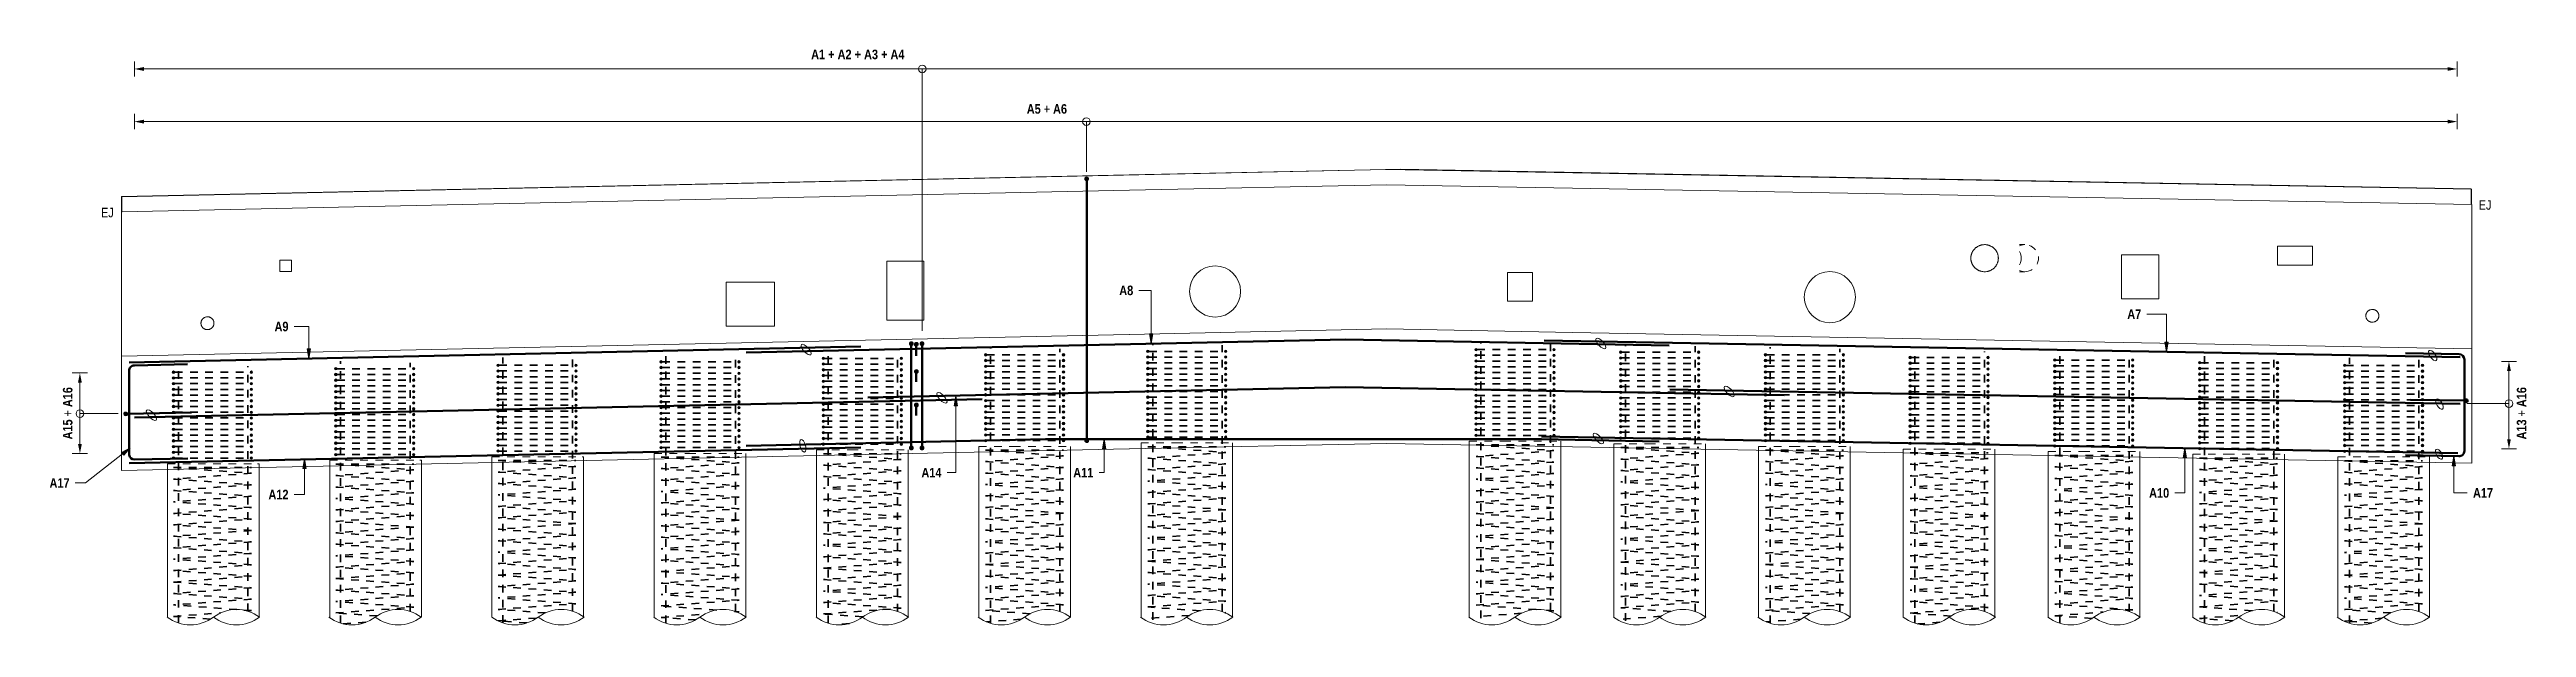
# Model space of a CAD drawing. Header units: metres. Extents: x -1137 to -1030, y 3 to 549.
# Drawn here: x -1097.96 to -1065.52, y 16.15 to 23.72 of the extents above; entities that cross this region are included whole.
import ezdxf

# ---------------------------------------------------------------- set-up
doc = ezdxf.new("R2010")
doc.units = ezdxf.units.M
doc.linetypes.add('JacobsDash', pattern=[0.0045, 0.003, -0.0015])
for name, color, linetype, lineweight in [('A-ANNO-NOTE', 7, 'Continuous', 9), ('A-DETL', 7, 'Continuous', 13), ('A-DETL-GENF', 7, 'Continuous', 9), ('G-ANNO-TEXT', 7, 'Continuous', 9), ('S-BEAM', 7, 'Continuous', 50), ('S-BEAM-HDLN', 7, 'JacobsDash', 18), ('S-FNDN', 7, 'Continuous', 50), ('S-FNDN-HDLN', 7, 'JacobsDash', 18)]:
    doc.layers.add(name, color=color, linetype=linetype, lineweight=lineweight)
doc.styles.add('Arial Narrow_1', font='ARIALN.TTF', dxfattribs={"height": 0.125})
doc.styles.add('Arial Narrow_B', font='ARIALNB.TTF', dxfattribs={"height": 0.125})

# ---------------------------------------------------------------- blocks, each defined once
blk = doc.blocks.new('01_SFO_FRP_Pile_CastInPlace_CS_BR08 - CAST-IN-PLACE PILE - 1200-8661432-DRG-2873075 - ELEVATION - ABUTMENT B Copy 1')
at = {"layer": 'S-FNDN', "lineweight": 13}
for p, q in [((-1135.22, 18.217), (-1135.22, 16.28)), ((-1134.02, 16.287), (-1134.02, 18.242))]:
    blk.add_line(p, q, dxfattribs=at)
at = {"layer": 'S-FNDN-HDLN', "lineweight": 13}
for p, q in [((-1135.22, 18.293), (-1135.22, 18.217)), ((-1135.22, 18.293), (-1134.041, 18.293)), ((-1134.041, 18.293), (-1134.02, 18.293)), ((-1134.02, 18.242), (-1134.02, 18.293))]:
    blk.add_line(p, q, dxfattribs=at)
blk = doc.blocks.new('01_SFO_FRP_Pile_CastInPlace_CS_BR08 - CAST-IN-PLACE PILE - 1200-9305895-DRG-2873075 - ELEVATION - ABUTMENT B Copy 1')
at = {"layer": 'S-FNDN', "lineweight": 13}
for p, q in [((-1122.471, 18.49), (-1122.471, 16.277)), ((-1121.271, 16.284), (-1121.271, 18.516))]:
    blk.add_line(p, q, dxfattribs=at)
at = {"layer": 'S-FNDN-HDLN', "lineweight": 13}
for p, q in [((-1122.471, 18.566), (-1122.471, 18.49)), ((-1122.471, 18.566), (-1122.025, 18.566)), ((-1122.025, 18.566), (-1121.271, 18.566)), ((-1121.271, 18.516), (-1121.271, 18.566))]:
    blk.add_line(p, q, dxfattribs=at)
blk = doc.blocks.new('01_SFO_FRP_Pile_CastInPlace_CS_BR08 - CAST-IN-PLACE PILE - 1200-9305886-DRG-2873075 - ELEVATION - ABUTMENT B Copy 1')
at = {"layer": 'S-FNDN', "lineweight": 13}
for p, q in [((-1118.173, 18.54), (-1118.173, 16.278)), ((-1116.973, 16.285), (-1116.973, 18.518))]:
    blk.add_line(p, q, dxfattribs=at)
at = {"layer": 'S-FNDN-HDLN', "lineweight": 13}
for p, q in [((-1118.173, 18.59), (-1118.173, 18.54)), ((-1118.173, 18.59), (-1117.727, 18.59)), ((-1117.727, 18.59), (-1116.973, 18.59)), ((-1116.973, 18.518), (-1116.973, 18.59))]:
    blk.add_line(p, q, dxfattribs=at)
blk = doc.blocks.new('01_SFO_FRP_Pile_CastInPlace_CS_BR08 - CAST-IN-PLACE PILE - 1200-8642320-DRG-2873075 - ELEVATION - ABUTMENT B Copy 1')
at = {"layer": 'S-FNDN', "lineweight": 13}
for p, q in [((-1106.798, 18.332), (-1106.798, 16.277)), ((-1105.598, 16.284), (-1105.598, 18.31))]:
    blk.add_line(p, q, dxfattribs=at)
at = {"layer": 'S-FNDN-HDLN', "lineweight": 13}
for p, q in [((-1106.798, 18.382), (-1106.798, 18.332)), ((-1106.798, 18.382), (-1106.353, 18.382)), ((-1106.353, 18.382), (-1105.598, 18.382)), ((-1105.598, 18.31), (-1105.598, 18.382))]:
    blk.add_line(p, q, dxfattribs=at)
blk = doc.blocks.new('01_SFO_FRP_Pile_CastInPlace_CS_BR08 - CAST-IN-PLACE PILE - 1200-8642087-DRG-2873075 - ELEVATION - ABUTMENT B Copy 1')
at = {"layer": 'S-FNDN', "lineweight": 13}
for p, q in [((-1116.278, 18.505), (-1116.278, 16.278)), ((-1115.078, 16.285), (-1115.078, 18.483))]:
    blk.add_line(p, q, dxfattribs=at)
at = {"layer": 'S-FNDN-HDLN', "lineweight": 13}
for p, q in [((-1116.278, 18.555), (-1116.278, 18.505)), ((-1116.278, 18.555), (-1115.832, 18.555)), ((-1115.832, 18.555), (-1115.078, 18.555)), ((-1115.078, 18.483), (-1115.078, 18.555))]:
    blk.add_line(p, q, dxfattribs=at)
blk = doc.blocks.new('01_SFO_FRP_Pile_CastInPlace_CS_BR08 - CAST-IN-PLACE PILE - 1200-8642141-DRG-2873075 - ELEVATION - ABUTMENT B Copy 1')
at = {"layer": 'S-FNDN', "lineweight": 13}
for p, q in [((-1114.383, 18.471), (-1114.383, 16.277)), ((-1113.183, 16.283), (-1113.183, 18.449))]:
    blk.add_line(p, q, dxfattribs=at)
at = {"layer": 'S-FNDN-HDLN', "lineweight": 13}
for p, q in [((-1114.383, 18.521), (-1114.383, 18.471)), ((-1114.383, 18.521), (-1113.937, 18.521)), ((-1113.937, 18.521), (-1113.183, 18.521)), ((-1113.183, 18.449), (-1113.183, 18.521))]:
    blk.add_line(p, q, dxfattribs=at)
blk = doc.blocks.new('01_SFO_FRP_Pile_CastInPlace_CS_BR08 - CAST-IN-PLACE PILE - 1200-8642185-DRG-2873075 - ELEVATION - ABUTMENT B Copy 1')
at = {"layer": 'S-FNDN', "lineweight": 13}
for p, q in [((-1112.488, 18.436), (-1112.488, 16.28)), ((-1111.288, 16.287), (-1111.288, 18.414))]:
    blk.add_line(p, q, dxfattribs=at)
at = {"layer": 'S-FNDN-HDLN', "lineweight": 13}
for p, q in [((-1112.488, 18.486), (-1112.488, 18.436)), ((-1112.488, 18.486), (-1112.042, 18.486)), ((-1112.042, 18.486), (-1111.288, 18.486)), ((-1111.288, 18.414), (-1111.288, 18.486))]:
    blk.add_line(p, q, dxfattribs=at)
blk = doc.blocks.new('01_SFO_FRP_Pile_CastInPlace_CS_BR08 - CAST-IN-PLACE PILE - 1200-8642223-DRG-2873075 - ELEVATION - ABUTMENT B Copy 1')
at = {"layer": 'S-FNDN', "lineweight": 13}
for p, q in [((-1110.593, 18.401), (-1110.593, 16.28)), ((-1109.393, 16.287), (-1109.393, 18.379))]:
    blk.add_line(p, q, dxfattribs=at)
at = {"layer": 'S-FNDN-HDLN', "lineweight": 13}
for p, q in [((-1110.593, 18.452), (-1110.593, 18.401)), ((-1110.593, 18.452), (-1110.147, 18.452)), ((-1110.147, 18.452), (-1109.393, 18.452)), ((-1109.393, 18.38), (-1109.393, 18.452))]:
    blk.add_line(p, q, dxfattribs=at)
blk = doc.blocks.new('01_SFO_FRP_Pile_CastInPlace_CS_BR08 - CAST-IN-PLACE PILE - 1200-8642276-DRG-2873075 - ELEVATION - ABUTMENT B Copy 1')
at = {"layer": 'S-FNDN', "lineweight": 13}
for p, q in [((-1108.698, 18.367), (-1108.698, 16.28)), ((-1107.498, 16.287), (-1107.498, 18.345))]:
    blk.add_line(p, q, dxfattribs=at)
at = {"layer": 'S-FNDN-HDLN', "lineweight": 13}
for p, q in [((-1108.698, 18.417), (-1108.698, 18.367)), ((-1108.698, 18.417), (-1108.252, 18.417)), ((-1108.252, 18.417), (-1107.498, 18.417)), ((-1107.498, 18.345), (-1107.498, 18.417))]:
    blk.add_line(p, q, dxfattribs=at)
blk = doc.blocks.new('01_SFO_FRP_Pile_CastInPlace_CS_BR08 - CAST-IN-PLACE PILE - 1200-8661394-DRG-2873075 - ELEVATION - ABUTMENT B Copy 1')
at = {"layer": 'S-FNDN', "lineweight": 13}
for p, q in [((-1133.095, 18.262), (-1133.095, 16.275)), ((-1131.895, 16.282), (-1131.895, 18.288))]:
    blk.add_line(p, q, dxfattribs=at)
at = {"layer": 'S-FNDN-HDLN', "lineweight": 13}
for p, q in [((-1133.095, 18.338), (-1133.095, 18.262)), ((-1133.095, 18.338), (-1131.916, 18.338)), ((-1131.916, 18.338), (-1131.895, 18.338)), ((-1131.895, 18.288), (-1131.895, 18.338))]:
    blk.add_line(p, q, dxfattribs=at)
blk = doc.blocks.new('S_Det_Reinf_Bar Section_2D Grey - N32-6361576-DRG-2873075 - ELEVATION - ABUTMENT B Copy 1')
at = {"layer": 'A-DETL-GENF', "true_color": 0x808080}
blk.add_hatch(color=8, dxfattribs=at).paths.add_polyline_path([(-1135.141, 18.352), (-1135.136, 18.353), (-1135.133, 18.354), (-1135.129, 18.357), (-1135.127, 18.36), (-1135.125, 18.364), (-1135.125, 18.368), (-1135.125, 18.372), (-1135.127, 18.376), (-1135.129, 18.379), (-1135.133, 18.382), (-1135.136, 18.383), (-1135.141, 18.384), (-1135.145, 18.383), (-1135.149, 18.382), (-1135.152, 18.379), (-1135.154, 18.376), (-1135.156, 18.372), (-1135.157, 18.368), (-1135.156, 18.364), (-1135.154, 18.36), (-1135.152, 18.357), (-1135.149, 18.354), (-1135.145, 18.353)])
at = {"layer": 'A-DETL-GENF', "color": 8, "lineweight": 18, "true_color": 0x808080}
for start, end in [(0, 180), (180, 0)]:
    blk.add_arc((-1135.141, 18.368), 0.016, start, end, dxfattribs=at)
blk = doc.blocks.new('S_Det_Reinf_Bar Section_2D Grey - N32-6361679-DRG-2873075 - ELEVATION - ABUTMENT B Copy 1')
at = {"layer": 'A-DETL-GENF', "true_color": 0x808080}
blk.add_hatch(color=8, dxfattribs=at).paths.add_polyline_path([(-1134.121, 18.352), (-1134.115, 18.353), (-1134.113, 18.354), (-1134.109, 18.357), (-1134.107, 18.36), (-1134.105, 18.364), (-1134.105, 18.368), (-1134.105, 18.372), (-1134.107, 18.376), (-1134.109, 18.379), (-1134.113, 18.382), (-1134.116, 18.383), (-1134.121, 18.384), (-1134.125, 18.383), (-1134.129, 18.382), (-1134.132, 18.379), (-1134.134, 18.376), (-1134.136, 18.372), (-1134.137, 18.368), (-1134.136, 18.364), (-1134.134, 18.36), (-1134.132, 18.357), (-1134.129, 18.354), (-1134.125, 18.353)])
at = {"layer": 'A-DETL-GENF', "color": 8, "lineweight": 18, "true_color": 0x808080}
for start, end in [(0, 180), (180, 0)]:
    blk.add_arc((-1134.121, 18.368), 0.016, start, end, dxfattribs=at)
blk = doc.blocks.new('S_Det_Reinf_Bar Section_2D Grey - N32-V14-DRG-2873075 - ELEVATION - ABUTMENT B Copy 1')
at = {"layer": 'A-DETL-GENF', "true_color": 0x808080}
blk.add_hatch(color=8, dxfattribs=at).paths.add_polyline_path([(-1130.891, 18.818), (-1130.886, 18.819), (-1130.883, 18.82), (-1130.879, 18.823), (-1130.877, 18.826), (-1130.875, 18.83), (-1130.875, 18.834), (-1130.875, 18.838), (-1130.877, 18.842), (-1130.879, 18.845), (-1130.883, 18.848), (-1130.886, 18.849), (-1130.891, 18.85), (-1130.895, 18.849), (-1130.899, 18.848), (-1130.902, 18.845), (-1130.904, 18.842), (-1130.906, 18.838), (-1130.907, 18.834), (-1130.906, 18.83), (-1130.904, 18.826), (-1130.902, 18.823), (-1130.899, 18.82), (-1130.895, 18.819)])
at = {"layer": 'A-DETL-GENF', "color": 8, "lineweight": 18, "true_color": 0x808080}
for start, end in [(0, 180), (180, 0)]:
    blk.add_arc((-1130.891, 18.834), 0.016, start, end, dxfattribs=at)
blk = doc.blocks.new('S_Det_Reinf_Bar Section_2D Grey - N32-V15-DRG-2873075 - ELEVATION - ABUTMENT B Copy 1')
at = {"layer": 'A-DETL-GENF', "true_color": 0x808080}
blk.add_hatch(color=8, dxfattribs=at).paths.add_polyline_path([(-1129.871, 18.818), (-1129.866, 18.819), (-1129.863, 18.82), (-1129.859, 18.823), (-1129.857, 18.826), (-1129.855, 18.83), (-1129.855, 18.834), (-1129.855, 18.838), (-1129.857, 18.842), (-1129.859, 18.845), (-1129.863, 18.848), (-1129.866, 18.849), (-1129.871, 18.85), (-1129.875, 18.849), (-1129.879, 18.848), (-1129.882, 18.845), (-1129.884, 18.842), (-1129.886, 18.838), (-1129.887, 18.834), (-1129.886, 18.83), (-1129.884, 18.826), (-1129.882, 18.823), (-1129.879, 18.82), (-1129.875, 18.819)])
at = {"layer": 'A-DETL-GENF', "color": 8, "lineweight": 18, "true_color": 0x808080}
for start, end in [(0, 180), (180, 0)]:
    blk.add_arc((-1129.871, 18.834), 0.016, start, end, dxfattribs=at)
blk = doc.blocks.new('S_Det_Reinf_Bar Section_2D Grey - N32-V16-DRG-2873075 - ELEVATION - ABUTMENT B Copy 1')
at = {"layer": 'A-DETL-GENF', "true_color": 0x808080}
blk.add_hatch(color=8, dxfattribs=at).paths.add_polyline_path([(-1126.63, 18.684), (-1126.626, 18.684), (-1126.622, 18.686), (-1126.619, 18.689), (-1126.617, 18.692), (-1126.615, 18.696), (-1126.614, 18.7), (-1126.615, 18.704), (-1126.617, 18.708), (-1126.619, 18.711), (-1126.622, 18.714), (-1126.626, 18.715), (-1126.63, 18.716), (-1126.635, 18.715), (-1126.638, 18.714), (-1126.642, 18.711), (-1126.644, 18.708), (-1126.646, 18.704), (-1126.646, 18.698), (-1126.646, 18.696), (-1126.644, 18.692), (-1126.642, 18.689), (-1126.638, 18.686), (-1126.635, 18.684)])
at = {"layer": 'A-DETL-GENF', "color": 8, "lineweight": 18, "true_color": 0x808080}
for start, end in [(0, 180), (180, 0)]:
    blk.add_arc((-1126.63, 18.7), 0.016, start, end, dxfattribs=at)
blk = doc.blocks.new('S_Det_Reinf_Bar Section_2D Grey - N32-V17-DRG-2873075 - ELEVATION - ABUTMENT B Copy 1')
at = {"layer": 'A-DETL-GENF', "true_color": 0x808080}
blk.add_hatch(color=8, dxfattribs=at).paths.add_polyline_path([(-1125.61, 18.684), (-1125.606, 18.684), (-1125.602, 18.686), (-1125.599, 18.689), (-1125.597, 18.692), (-1125.595, 18.696), (-1125.594, 18.7), (-1125.595, 18.704), (-1125.597, 18.708), (-1125.599, 18.711), (-1125.602, 18.714), (-1125.608, 18.716), (-1125.61, 18.716), (-1125.615, 18.715), (-1125.618, 18.714), (-1125.622, 18.711), (-1125.624, 18.708), (-1125.626, 18.704), (-1125.626, 18.698), (-1125.626, 18.696), (-1125.624, 18.692), (-1125.622, 18.689), (-1125.618, 18.686), (-1125.615, 18.684)])
at = {"layer": 'A-DETL-GENF', "color": 8, "lineweight": 18, "true_color": 0x808080}
for start, end in [(0, 180), (180, 0)]:
    blk.add_arc((-1125.61, 18.7), 0.016, start, end, dxfattribs=at)
blk = doc.blocks.new('S_Det_Reinf_Bar Section_2D Grey - N32-V18-DRG-2873075 - ELEVATION - ABUTMENT B Copy 1')
at = {"layer": 'A-DETL-GENF', "true_color": 0x808080}
blk.add_hatch(color=8, dxfattribs=at).paths.add_polyline_path([(-1126.63, 18.759), (-1126.626, 18.759), (-1126.622, 18.761), (-1126.619, 18.764), (-1126.617, 18.767), (-1126.615, 18.771), (-1126.614, 18.775), (-1126.615, 18.779), (-1126.617, 18.783), (-1126.619, 18.786), (-1126.622, 18.789), (-1126.626, 18.79), (-1126.63, 18.791), (-1126.635, 18.79), (-1126.638, 18.789), (-1126.642, 18.786), (-1126.644, 18.783), (-1126.646, 18.779), (-1126.646, 18.774), (-1126.646, 18.771), (-1126.644, 18.767), (-1126.642, 18.764), (-1126.638, 18.761), (-1126.635, 18.759)])
at = {"layer": 'A-DETL-GENF', "color": 8, "lineweight": 18, "true_color": 0x808080}
for start, end in [(0, 180), (180, 0)]:
    blk.add_arc((-1126.63, 18.775), 0.016, start, end, dxfattribs=at)
blk = doc.blocks.new('S_Det_Reinf_Bar Section_2D Grey - N32-V19-DRG-2873075 - ELEVATION - ABUTMENT B Copy 1')
at = {"layer": 'A-DETL-GENF', "true_color": 0x808080}
blk.add_hatch(color=8, dxfattribs=at).paths.add_polyline_path([(-1125.61, 18.759), (-1125.606, 18.759), (-1125.602, 18.761), (-1125.599, 18.764), (-1125.597, 18.767), (-1125.595, 18.771), (-1125.594, 18.775), (-1125.595, 18.779), (-1125.597, 18.783), (-1125.599, 18.786), (-1125.602, 18.789), (-1125.608, 18.791), (-1125.61, 18.791), (-1125.615, 18.79), (-1125.618, 18.789), (-1125.622, 18.786), (-1125.624, 18.783), (-1125.626, 18.779), (-1125.626, 18.774), (-1125.626, 18.771), (-1125.624, 18.767), (-1125.622, 18.764), (-1125.618, 18.761), (-1125.615, 18.759)])
at = {"layer": 'A-DETL-GENF', "color": 8, "lineweight": 18, "true_color": 0x808080}
for start, end in [(0, 180), (180, 0)]:
    blk.add_arc((-1125.61, 18.775), 0.016, start, end, dxfattribs=at)
blk = doc.blocks.new('S_Det_Reinf_Bar Section_2D Grey - N32-V20-DRG-2873075 - ELEVATION - ABUTMENT B Copy 1')
at = {"layer": 'A-DETL-GENF', "true_color": 0x808080}
blk.add_hatch(color=8, dxfattribs=at).paths.add_polyline_path([(-1126.63, 18.834), (-1126.626, 18.834), (-1126.622, 18.836), (-1126.619, 18.839), (-1126.617, 18.842), (-1126.615, 18.846), (-1126.614, 18.85), (-1126.615, 18.854), (-1126.617, 18.858), (-1126.619, 18.861), (-1126.622, 18.864), (-1126.626, 18.865), (-1126.63, 18.866), (-1126.635, 18.865), (-1126.638, 18.864), (-1126.642, 18.861), (-1126.644, 18.858), (-1126.646, 18.854), (-1126.646, 18.85), (-1126.646, 18.846), (-1126.644, 18.842), (-1126.642, 18.839), (-1126.638, 18.836), (-1126.635, 18.834)])
at = {"layer": 'A-DETL-GENF', "color": 8, "lineweight": 18, "true_color": 0x808080}
for start, end in [(0, 180), (180, 0)]:
    blk.add_arc((-1126.63, 18.85), 0.016, start, end, dxfattribs=at)
blk = doc.blocks.new('S_Det_Reinf_Bar Section_2D Grey - N32-V21-DRG-2873075 - ELEVATION - ABUTMENT B Copy 1')
at = {"layer": 'A-DETL-GENF', "true_color": 0x808080}
blk.add_hatch(color=8, dxfattribs=at).paths.add_polyline_path([(-1125.61, 18.834), (-1125.606, 18.834), (-1125.602, 18.836), (-1125.599, 18.839), (-1125.597, 18.842), (-1125.595, 18.846), (-1125.594, 18.85), (-1125.595, 18.854), (-1125.597, 18.858), (-1125.599, 18.861), (-1125.602, 18.864), (-1125.608, 18.866), (-1125.61, 18.866), (-1125.615, 18.865), (-1125.618, 18.864), (-1125.622, 18.861), (-1125.624, 18.858), (-1125.626, 18.854), (-1125.626, 18.85), (-1125.626, 18.846), (-1125.624, 18.842), (-1125.622, 18.839), (-1125.618, 18.836), (-1125.615, 18.834)])
at = {"layer": 'A-DETL-GENF', "color": 8, "lineweight": 18, "true_color": 0x808080}
for start, end in [(0, 180), (180, 0)]:
    blk.add_arc((-1125.61, 18.85), 0.016, start, end, dxfattribs=at)
blk = doc.blocks.new('S_Det_Reinf_Bar Section_2D Grey - N32-V22-DRG-2873075 - ELEVATION - ABUTMENT B Copy 1')
at = {"layer": 'A-DETL-GENF', "true_color": 0x808080}
blk.add_hatch(color=8, dxfattribs=at).paths.add_polyline_path([(-1126.63, 18.909), (-1126.626, 18.909), (-1126.622, 18.911), (-1126.619, 18.914), (-1126.617, 18.917), (-1126.615, 18.921), (-1126.615, 18.926), (-1126.615, 18.929), (-1126.617, 18.933), (-1126.619, 18.936), (-1126.622, 18.939), (-1126.626, 18.94), (-1126.63, 18.941), (-1126.635, 18.94), (-1126.638, 18.939), (-1126.642, 18.936), (-1126.644, 18.933), (-1126.646, 18.929), (-1126.646, 18.925), (-1126.646, 18.921), (-1126.644, 18.917), (-1126.642, 18.914), (-1126.638, 18.911), (-1126.635, 18.909)])
at = {"layer": 'A-DETL-GENF', "color": 8, "lineweight": 18, "true_color": 0x808080}
for start, end in [(0, 180), (180, 0)]:
    blk.add_arc((-1126.63, 18.925), 0.016, start, end, dxfattribs=at)
blk = doc.blocks.new('S_Det_Reinf_Bar Section_2D Grey - N32-V23-DRG-2873075 - ELEVATION - ABUTMENT B Copy 1')
at = {"layer": 'A-DETL-GENF', "true_color": 0x808080}
blk.add_hatch(color=8, dxfattribs=at).paths.add_polyline_path([(-1125.61, 18.909), (-1125.606, 18.909), (-1125.602, 18.911), (-1125.599, 18.914), (-1125.597, 18.917), (-1125.595, 18.921), (-1125.595, 18.926), (-1125.595, 18.929), (-1125.597, 18.933), (-1125.599, 18.936), (-1125.602, 18.939), (-1125.608, 18.941), (-1125.61, 18.941), (-1125.615, 18.94), (-1125.618, 18.939), (-1125.622, 18.936), (-1125.624, 18.933), (-1125.626, 18.929), (-1125.626, 18.925), (-1125.626, 18.921), (-1125.624, 18.917), (-1125.622, 18.914), (-1125.618, 18.911), (-1125.615, 18.909)])
at = {"layer": 'A-DETL-GENF', "color": 8, "lineweight": 18, "true_color": 0x808080}
for start, end in [(0, 180), (180, 0)]:
    blk.add_arc((-1125.61, 18.925), 0.016, start, end, dxfattribs=at)
blk = doc.blocks.new('S_Det_Reinf_Bar Section_2D Grey - N32-V24-DRG-2873075 - ELEVATION - ABUTMENT B Copy 1')
at = {"layer": 'A-DETL-GENF', "true_color": 0x808080}
blk.add_hatch(color=8, dxfattribs=at).paths.add_polyline_path([(-1126.63, 18.984), (-1126.626, 18.984), (-1126.622, 18.986), (-1126.619, 18.989), (-1126.617, 18.992), (-1126.615, 18.996), (-1126.615, 19.002), (-1126.615, 19.004), (-1126.617, 19.008), (-1126.619, 19.011), (-1126.622, 19.014), (-1126.626, 19.015), (-1126.63, 19.016), (-1126.635, 19.015), (-1126.638, 19.014), (-1126.642, 19.011), (-1126.644, 19.008), (-1126.646, 19.004), (-1126.646, 19), (-1126.646, 18.996), (-1126.644, 18.992), (-1126.642, 18.989), (-1126.638, 18.986), (-1126.635, 18.984)])
at = {"layer": 'A-DETL-GENF', "color": 8, "lineweight": 18, "true_color": 0x808080}
for start, end in [(0, 180), (180, 0)]:
    blk.add_arc((-1126.63, 19), 0.016, start, end, dxfattribs=at)
blk = doc.blocks.new('S_Det_Reinf_Bar Section_2D Grey - N32-V25-DRG-2873075 - ELEVATION - ABUTMENT B Copy 1')
at = {"layer": 'A-DETL-GENF', "true_color": 0x808080}
blk.add_hatch(color=8, dxfattribs=at).paths.add_polyline_path([(-1125.61, 18.984), (-1125.606, 18.984), (-1125.602, 18.986), (-1125.599, 18.989), (-1125.597, 18.992), (-1125.595, 18.996), (-1125.595, 19.002), (-1125.595, 19.004), (-1125.597, 19.008), (-1125.599, 19.011), (-1125.602, 19.014), (-1125.608, 19.016), (-1125.61, 19.016), (-1125.615, 19.015), (-1125.618, 19.014), (-1125.622, 19.011), (-1125.624, 19.008), (-1125.626, 19.004), (-1125.626, 19), (-1125.626, 18.996), (-1125.624, 18.992), (-1125.622, 18.989), (-1125.618, 18.986), (-1125.615, 18.984)])
at = {"layer": 'A-DETL-GENF', "color": 8, "lineweight": 18, "true_color": 0x808080}
for start, end in [(0, 180), (180, 0)]:
    blk.add_arc((-1125.61, 19), 0.016, start, end, dxfattribs=at)
blk = doc.blocks.new('S_Det_Reinf_Bar Section_2D Grey - N32-V26-DRG-2873075 - ELEVATION - ABUTMENT B Copy 1')
at = {"layer": 'A-DETL-GENF', "true_color": 0x808080}
blk.add_hatch(color=8, dxfattribs=at).paths.add_polyline_path([(-1116.188, 19.139), (-1116.184, 19.14), (-1116.18, 19.142), (-1116.177, 19.144), (-1116.174, 19.147), (-1116.172, 19.153), (-1116.172, 19.155), (-1116.173, 19.16), (-1116.174, 19.163), (-1116.177, 19.167), (-1116.18, 19.169), (-1116.184, 19.171), (-1116.188, 19.171), (-1116.192, 19.171), (-1116.196, 19.169), (-1116.199, 19.167), (-1116.202, 19.163), (-1116.204, 19.16), (-1116.204, 19.153), (-1116.204, 19.151), (-1116.202, 19.147), (-1116.199, 19.144), (-1116.196, 19.142), (-1116.192, 19.14)])
at = {"layer": 'A-DETL-GENF', "color": 8, "lineweight": 18, "true_color": 0x808080}
for start, end in [(0, 180), (180, 0)]:
    blk.add_arc((-1116.188, 19.155), 0.016, start, end, dxfattribs=at)
blk = doc.blocks.new('S_Det_Reinf_Bar Section_2D Grey - N32-V27-DRG-2873075 - ELEVATION - ABUTMENT B Copy 1')
at = {"layer": 'A-DETL-GENF', "true_color": 0x808080}
blk.add_hatch(color=8, dxfattribs=at).paths.add_polyline_path([(-1115.168, 19.139), (-1115.164, 19.14), (-1115.16, 19.142), (-1115.157, 19.144), (-1115.154, 19.147), (-1115.152, 19.153), (-1115.152, 19.155), (-1115.153, 19.16), (-1115.154, 19.163), (-1115.157, 19.167), (-1115.16, 19.169), (-1115.164, 19.171), (-1115.168, 19.171), (-1115.172, 19.171), (-1115.176, 19.169), (-1115.179, 19.167), (-1115.182, 19.163), (-1115.184, 19.16), (-1115.184, 19.153), (-1115.184, 19.151), (-1115.182, 19.147), (-1115.179, 19.144), (-1115.176, 19.142), (-1115.172, 19.14)])
at = {"layer": 'A-DETL-GENF', "color": 8, "lineweight": 18, "true_color": 0x808080}
for start, end in [(0, 180), (180, 0)]:
    blk.add_arc((-1115.168, 19.155), 0.016, start, end, dxfattribs=at)
blk = doc.blocks.new('S_Det_Reinf_Bar Section_2D Grey - N32-V28-DRG-2873075 - ELEVATION - ABUTMENT B Copy 1')
at = {"layer": 'A-DETL-GENF', "true_color": 0x808080}
blk.add_hatch(color=8, dxfattribs=at).paths.add_polyline_path([(-1116.188, 19.214), (-1116.184, 19.215), (-1116.18, 19.217), (-1116.177, 19.219), (-1116.174, 19.222), (-1116.173, 19.226), (-1116.172, 19.23), (-1116.173, 19.235), (-1116.174, 19.238), (-1116.177, 19.242), (-1116.18, 19.244), (-1116.184, 19.246), (-1116.188, 19.246), (-1116.192, 19.246), (-1116.196, 19.244), (-1116.199, 19.242), (-1116.202, 19.238), (-1116.204, 19.235), (-1116.204, 19.229), (-1116.204, 19.226), (-1116.202, 19.222), (-1116.199, 19.219), (-1116.196, 19.217), (-1116.192, 19.215)])
at = {"layer": 'A-DETL-GENF', "color": 8, "lineweight": 18, "true_color": 0x808080}
for start, end in [(0, 180), (180, 0)]:
    blk.add_arc((-1116.188, 19.23), 0.016, start, end, dxfattribs=at)
blk = doc.blocks.new('S_Det_Reinf_Bar Section_2D Grey - N32-V29-DRG-2873075 - ELEVATION - ABUTMENT B Copy 1')
at = {"layer": 'A-DETL-GENF', "true_color": 0x808080}
blk.add_hatch(color=8, dxfattribs=at).paths.add_polyline_path([(-1115.168, 19.214), (-1115.164, 19.215), (-1115.16, 19.217), (-1115.157, 19.219), (-1115.154, 19.222), (-1115.153, 19.226), (-1115.152, 19.23), (-1115.153, 19.235), (-1115.154, 19.238), (-1115.157, 19.242), (-1115.16, 19.244), (-1115.164, 19.246), (-1115.168, 19.246), (-1115.172, 19.246), (-1115.176, 19.244), (-1115.179, 19.242), (-1115.182, 19.238), (-1115.184, 19.235), (-1115.184, 19.229), (-1115.184, 19.226), (-1115.182, 19.222), (-1115.179, 19.219), (-1115.176, 19.217), (-1115.172, 19.215)])
at = {"layer": 'A-DETL-GENF', "color": 8, "lineweight": 18, "true_color": 0x808080}
for start, end in [(0, 180), (180, 0)]:
    blk.add_arc((-1115.168, 19.23), 0.016, start, end, dxfattribs=at)
blk = doc.blocks.new('S_Det_Reinf_Bar Section_2D Grey - N32-V30-DRG-2873075 - ELEVATION - ABUTMENT B Copy 1')
at = {"layer": 'A-DETL-GENF', "true_color": 0x808080}
blk.add_hatch(color=8, dxfattribs=at).paths.add_polyline_path([(-1116.188, 19.289), (-1116.184, 19.29), (-1116.18, 19.292), (-1116.177, 19.294), (-1116.174, 19.297), (-1116.173, 19.301), (-1116.172, 19.305), (-1116.173, 19.31), (-1116.174, 19.313), (-1116.177, 19.317), (-1116.18, 19.319), (-1116.184, 19.321), (-1116.188, 19.321), (-1116.192, 19.321), (-1116.196, 19.319), (-1116.199, 19.317), (-1116.202, 19.313), (-1116.204, 19.31), (-1116.204, 19.305), (-1116.204, 19.301), (-1116.202, 19.297), (-1116.199, 19.294), (-1116.196, 19.292), (-1116.192, 19.29)])
at = {"layer": 'A-DETL-GENF', "color": 8, "lineweight": 18, "true_color": 0x808080}
for start, end in [(0, 180), (180, 0)]:
    blk.add_arc((-1116.188, 19.305), 0.016, start, end, dxfattribs=at)
blk = doc.blocks.new('S_Det_Reinf_Bar Section_2D Grey - N32-V31-DRG-2873075 - ELEVATION - ABUTMENT B Copy 1')
at = {"layer": 'A-DETL-GENF', "true_color": 0x808080}
blk.add_hatch(color=8, dxfattribs=at).paths.add_polyline_path([(-1115.168, 19.289), (-1115.164, 19.29), (-1115.16, 19.292), (-1115.157, 19.294), (-1115.154, 19.297), (-1115.153, 19.301), (-1115.152, 19.305), (-1115.153, 19.31), (-1115.154, 19.313), (-1115.157, 19.317), (-1115.16, 19.319), (-1115.164, 19.321), (-1115.168, 19.321), (-1115.172, 19.321), (-1115.176, 19.319), (-1115.179, 19.317), (-1115.182, 19.313), (-1115.184, 19.31), (-1115.184, 19.305), (-1115.184, 19.301), (-1115.182, 19.297), (-1115.179, 19.294), (-1115.176, 19.292), (-1115.172, 19.29)])
at = {"layer": 'A-DETL-GENF', "color": 8, "lineweight": 18, "true_color": 0x808080}
for start, end in [(0, 180), (180, 0)]:
    blk.add_arc((-1115.168, 19.305), 0.016, start, end, dxfattribs=at)
blk = doc.blocks.new('S_Det_Reinf_Bar Section_2D Grey - N32-V32-DRG-2873075 - ELEVATION - ABUTMENT B Copy 1')
at = {"layer": 'A-DETL-GENF', "true_color": 0x808080}
blk.add_hatch(color=8, dxfattribs=at).paths.add_polyline_path([(-1116.188, 19.364), (-1116.184, 19.365), (-1116.18, 19.367), (-1116.177, 19.369), (-1116.174, 19.372), (-1116.173, 19.376), (-1116.172, 19.381), (-1116.173, 19.385), (-1116.174, 19.388), (-1116.177, 19.392), (-1116.18, 19.394), (-1116.184, 19.396), (-1116.188, 19.396), (-1116.192, 19.396), (-1116.196, 19.394), (-1116.199, 19.392), (-1116.202, 19.388), (-1116.204, 19.385), (-1116.204, 19.38), (-1116.204, 19.376), (-1116.202, 19.372), (-1116.199, 19.369), (-1116.196, 19.367), (-1116.192, 19.365)])
at = {"layer": 'A-DETL-GENF', "color": 8, "lineweight": 18, "true_color": 0x808080}
for start, end in [(0, 180), (180, 0)]:
    blk.add_arc((-1116.188, 19.38), 0.016, start, end, dxfattribs=at)
blk = doc.blocks.new('S_Det_Reinf_Bar Section_2D Grey - N32-V33-DRG-2873075 - ELEVATION - ABUTMENT B Copy 1')
at = {"layer": 'A-DETL-GENF', "true_color": 0x808080}
blk.add_hatch(color=8, dxfattribs=at).paths.add_polyline_path([(-1115.168, 19.364), (-1115.164, 19.365), (-1115.16, 19.367), (-1115.157, 19.369), (-1115.154, 19.372), (-1115.153, 19.376), (-1115.152, 19.381), (-1115.153, 19.385), (-1115.154, 19.388), (-1115.157, 19.392), (-1115.16, 19.394), (-1115.164, 19.396), (-1115.168, 19.396), (-1115.172, 19.396), (-1115.176, 19.394), (-1115.179, 19.392), (-1115.182, 19.388), (-1115.184, 19.385), (-1115.184, 19.38), (-1115.184, 19.376), (-1115.182, 19.372), (-1115.179, 19.369), (-1115.176, 19.367), (-1115.172, 19.365)])
at = {"layer": 'A-DETL-GENF', "color": 8, "lineweight": 18, "true_color": 0x808080}
for start, end in [(0, 180), (180, 0)]:
    blk.add_arc((-1115.168, 19.38), 0.016, start, end, dxfattribs=at)
blk = doc.blocks.new('S_Det_Reinf_Bar Section_2D Grey - N32-V34-DRG-2873075 - ELEVATION - ABUTMENT B Copy 1')
at = {"layer": 'A-DETL-GENF', "true_color": 0x808080}
blk.add_hatch(color=8, dxfattribs=at).paths.add_polyline_path([(-1116.188, 19.439), (-1116.184, 19.44), (-1116.18, 19.442), (-1116.177, 19.444), (-1116.174, 19.447), (-1116.173, 19.451), (-1116.172, 19.457), (-1116.173, 19.46), (-1116.174, 19.463), (-1116.177, 19.467), (-1116.18, 19.469), (-1116.184, 19.471), (-1116.188, 19.471), (-1116.192, 19.471), (-1116.196, 19.469), (-1116.199, 19.467), (-1116.202, 19.463), (-1116.204, 19.46), (-1116.204, 19.455), (-1116.204, 19.451), (-1116.202, 19.447), (-1116.199, 19.444), (-1116.196, 19.442), (-1116.192, 19.44)])
at = {"layer": 'A-DETL-GENF', "color": 8, "lineweight": 18, "true_color": 0x808080}
for start, end in [(0, 180), (180, 0)]:
    blk.add_arc((-1116.188, 19.455), 0.016, start, end, dxfattribs=at)
blk = doc.blocks.new('S_Det_Reinf_Bar Section_2D Grey - N32-V35-DRG-2873075 - ELEVATION - ABUTMENT B Copy 1')
at = {"layer": 'A-DETL-GENF', "true_color": 0x808080}
blk.add_hatch(color=8, dxfattribs=at).paths.add_polyline_path([(-1115.168, 19.439), (-1115.164, 19.44), (-1115.16, 19.442), (-1115.157, 19.444), (-1115.154, 19.447), (-1115.153, 19.451), (-1115.152, 19.457), (-1115.153, 19.46), (-1115.154, 19.463), (-1115.157, 19.467), (-1115.16, 19.469), (-1115.164, 19.471), (-1115.168, 19.471), (-1115.172, 19.471), (-1115.176, 19.469), (-1115.179, 19.467), (-1115.182, 19.463), (-1115.184, 19.46), (-1115.184, 19.455), (-1115.184, 19.451), (-1115.182, 19.447), (-1115.179, 19.444), (-1115.176, 19.442), (-1115.172, 19.44)])
at = {"layer": 'A-DETL-GENF', "color": 8, "lineweight": 18, "true_color": 0x808080}
for start, end in [(0, 180), (180, 0)]:
    blk.add_arc((-1115.168, 19.455), 0.016, start, end, dxfattribs=at)
blk = doc.blocks.new('S_Det_Reinf_Bar Section_2D Grey - N32-V36-DRG-2873075 - ELEVATION - ABUTMENT B Copy 1')
at = {"layer": 'A-DETL-GENF', "true_color": 0x808080}
blk.add_hatch(color=8, dxfattribs=at).paths.add_polyline_path([(-1112.398, 19.67), (-1112.394, 19.671), (-1112.39, 19.672), (-1112.387, 19.675), (-1112.384, 19.678), (-1112.383, 19.682), (-1112.382, 19.686), (-1112.383, 19.69), (-1112.384, 19.694), (-1112.387, 19.697), (-1112.39, 19.7), (-1112.394, 19.702), (-1112.398, 19.702), (-1112.402, 19.702), (-1112.406, 19.7), (-1112.409, 19.697), (-1112.412, 19.694), (-1112.414, 19.69), (-1112.414, 19.684), (-1112.414, 19.682), (-1112.412, 19.678), (-1112.409, 19.675), (-1112.405, 19.672), (-1112.402, 19.671)])
at = {"layer": 'A-DETL-GENF', "color": 8, "lineweight": 18, "true_color": 0x808080}
for start, end in [(0, 180), (180, 0)]:
    blk.add_arc((-1112.398, 19.686), 0.016, start, end, dxfattribs=at)
blk = doc.blocks.new('CS_DET_Pile-Column_BreakLine - CS_Tubular BreakLine-6356722-DRG-2873075 - ELEVATION - ABUTMENT B Copy 1')
at = {"layer": 'A-DETL-GENF', "lineweight": 18}
for centre, start, end in [((-1132.804, 16.683), 232.9573, 307.0427), ((-1132.199, 15.881), 52.9573, 127.0427), ((-1132.199, 16.683), 232.9573, 307.0427)]:
    blk.add_arc(centre, 0.502, start, end, dxfattribs=at)
blk = doc.blocks.new('CS_DET_Rebar Combined - Multiple Bar-7574217-DRG-2873075 - ELEVATION - ABUTMENT B Copy 1')
at = {"layer": 'A-DETL-GENF'}
blk.add_hatch(color=256, dxfattribs=at).paths.add_polyline_path([(-1135.767, 18.921), (-1135.76, 18.922), (-1135.754, 18.924), (-1135.749, 18.929), (-1135.745, 18.934), (-1135.743, 18.94), (-1135.742, 18.946), (-1135.743, 18.953), (-1135.746, 18.959), (-1135.75, 18.964), (-1135.755, 18.968), (-1135.761, 18.97), (-1135.768, 18.971), (-1135.774, 18.97), (-1135.78, 18.967), (-1135.785, 18.963), (-1135.789, 18.958), (-1135.792, 18.952), (-1135.792, 18.945), (-1135.791, 18.939), (-1135.789, 18.933), (-1135.785, 18.928), (-1135.779, 18.924), (-1135.773, 18.922)])
at = {"layer": 'A-DETL-GENF', "lineweight": 50}
blk.add_line((-1135.742, 18.946), (-1134.904, 18.965), dxfattribs=at)
at = {"layer": 'A-DETL-GENF'}
for start, end in [(1.2396, 181.2396), (181.2396, 1.2396)]:
    blk.add_arc((-1135.767, 18.946), 0.025, start, end, dxfattribs=at)
blk = doc.blocks.new('CS_DET_Rebar Combined - Multiple Bar-7574218-DRG-2873075 - ELEVATION - ABUTMENT B Copy 1')
at = {"layer": 'A-DETL-GENF'}
blk.add_hatch(color=256, dxfattribs=at).paths.add_polyline_path([(-1105.116, 19.095), (-1105.109, 19.096), (-1105.103, 19.098), (-1105.098, 19.102), (-1105.094, 19.107), (-1105.092, 19.113), (-1105.091, 19.12), (-1105.091, 19.126), (-1105.094, 19.132), (-1105.098, 19.137), (-1105.103, 19.142), (-1105.109, 19.144), (-1105.115, 19.145), (-1105.122, 19.144), (-1105.128, 19.142), (-1105.133, 19.138), (-1105.137, 19.133), (-1105.14, 19.127), (-1105.141, 19.12), (-1105.14, 19.114), (-1105.137, 19.108), (-1105.134, 19.103), (-1105.128, 19.099), (-1105.122, 19.096)])
at = {"layer": 'A-DETL-GENF', "lineweight": 50}
blk.add_line((-1105.846, 19.131), (-1105.141, 19.12), dxfattribs=at)
at = {"layer": 'A-DETL-GENF'}
for start, end in [(359.1321, 179.1321), (179.1321, 359.1321)]:
    blk.add_arc((-1105.116, 19.12), 0.025, start, end, dxfattribs=at)
blk = doc.blocks.new('T2DExtentArrowReinf_v1 - Extent-9258357-DRG-2873075 - ELEVATION - ABUTMENT B Copy 1')
at = {"layer": 'A-DETL-GENF'}
for p, q in [((-1135.654, 22.767), (-1135.654, 22.777)), ((-1105.361, 22.777), (-1135.529, 22.777)), ((-1123.186, 22.777), (-1123.186, 22.12)), ((-1105.236, 22.787), (-1105.236, 22.767))]:
    blk.add_line(p, q, dxfattribs=at)
blk = doc.blocks.new('CS_DET_Rebar Combined - Multiple Bar-7574216-DRG-2873075 - ELEVATION - ABUTMENT B Copy 1')
at = {"layer": 'A-DETL-GENF'}
for points in [[(-1125.339, 19.842), (-1125.332, 19.843), (-1125.326, 19.846), (-1125.321, 19.85), (-1125.317, 19.855), (-1125.314, 19.861), (-1125.314, 19.867), (-1125.314, 19.874), (-1125.317, 19.88), (-1125.321, 19.885), (-1125.326, 19.889), (-1125.332, 19.892), (-1125.339, 19.892), (-1125.345, 19.892), (-1125.351, 19.889), (-1125.356, 19.885), (-1125.36, 19.88), (-1125.363, 19.874), (-1125.364, 19.867), (-1125.363, 19.861), (-1125.36, 19.855), (-1125.356, 19.85), (-1125.351, 19.846), (-1125.345, 19.843)], [(-1125.339, 18.474), (-1125.332, 18.475), (-1125.326, 18.478), (-1125.321, 18.482), (-1125.317, 18.487), (-1125.314, 18.493), (-1125.314, 18.499), (-1125.314, 18.506), (-1125.317, 18.512), (-1125.321, 18.517), (-1125.326, 18.521), (-1125.332, 18.523), (-1125.339, 18.524), (-1125.345, 18.523), (-1125.351, 18.521), (-1125.356, 18.517), (-1125.36, 18.512), (-1125.363, 18.506), (-1125.364, 18.499), (-1125.363, 18.493), (-1125.36, 18.487), (-1125.356, 18.482), (-1125.351, 18.478), (-1125.345, 18.475)]]:
    blk.add_hatch(color=256, dxfattribs=at).paths.add_polyline_path(points)
at = {"layer": 'A-DETL-GENF', "lineweight": 50}
blk.add_line((-1125.339, 18.524), (-1125.339, 19.842), dxfattribs=at)
at = {"layer": 'A-DETL-GENF'}
for centre, start, end in [((-1125.339, 19.867), 90, 270), ((-1125.339, 19.867), 270, 90), ((-1125.339, 18.499), 90, 270), ((-1125.339, 18.499), 270, 90)]:
    blk.add_arc(centre, 0.025, start, end, dxfattribs=at)
blk = doc.blocks.new('CS_DET_Rebar Combined - Multiple Bar-7547253-DRG-2873075 - ELEVATION - ABUTMENT B Copy 1')
at = {"layer": 'A-DETL-GENF'}
blk.add_hatch(color=256, dxfattribs=at).paths.add_polyline_path([(-1125.414, 19.038), (-1125.407, 19.039), (-1125.401, 19.041), (-1125.396, 19.045), (-1125.392, 19.05), (-1125.389, 19.056), (-1125.389, 19.063), (-1125.389, 19.069), (-1125.392, 19.075), (-1125.396, 19.08), (-1125.401, 19.084), (-1125.407, 19.087), (-1125.414, 19.088), (-1125.42, 19.087), (-1125.426, 19.084), (-1125.431, 19.08), (-1125.435, 19.075), (-1125.438, 19.069), (-1125.439, 19.063), (-1125.438, 19.056), (-1125.435, 19.05), (-1125.431, 19.045), (-1125.426, 19.041), (-1125.42, 19.039)])
at = {"layer": 'A-DETL-GENF', "lineweight": 50}
blk.add_line((-1125.414, 18.925), (-1125.414, 19.038), dxfattribs=at)
at = {"layer": 'A-DETL-GENF'}
for start, end in [(90, 270), (270, 90)]:
    blk.add_arc((-1125.414, 19.063), 0.025, start, end, dxfattribs=at)
blk = doc.blocks.new('T2DExtentArrowReinf_v1 - Extent-7574222-DRG-2873075 - ELEVATION - ABUTMENT B Copy 1')
at = {"layer": 'A-DETL-GENF'}
for p, q in [((-1136.357, 19.483), (-1136.367, 19.483)), ((-1136.367, 18.553), (-1136.367, 19.358)), ((-1136.377, 18.428), (-1136.338, 18.428))]:
    blk.add_line(p, q, dxfattribs=at)
blk = doc.blocks.new('T2DExtentArrowReinf_v1 - Extent-9268401-DRG-2873075 - ELEVATION - ABUTMENT B Copy 1')
at = {"layer": 'A-DETL-GENF'}
for p, q in [((-1104.567, 19.635), (-1104.557, 19.635)), ((-1104.557, 18.615), (-1104.557, 19.51)), ((-1104.547, 18.49), (-1104.585, 18.49))]:
    blk.add_line(p, q, dxfattribs=at)
blk = doc.blocks.new('T2DExtentArrowReinf_v1 - Extent-9257225-DRG-2873075 - ELEVATION - ABUTMENT B Copy 1')
at = {"layer": 'A-DETL-GENF'}
for p, q in [((-1135.654, 23.457), (-1135.654, 23.467)), ((-1105.361, 23.467), (-1135.529, 23.467)), ((-1125.337, 23.467), (-1125.337, 20.035)), ((-1105.236, 23.477), (-1105.236, 23.374))]:
    blk.add_line(p, q, dxfattribs=at)
blk = doc.blocks.new('CS_DET_Rebar Combined - Multiple Bar-7574226-DRG-2873075 - ELEVATION - ABUTMENT B Copy 1')
at = {"layer": 'A-DETL-GENF'}
blk.add_hatch(color=256, dxfattribs=at).paths.add_polyline_path([(-1125.414, 19.834), (-1125.407, 19.835), (-1125.401, 19.838), (-1125.396, 19.841), (-1125.392, 19.847), (-1125.389, 19.853), (-1125.389, 19.859), (-1125.389, 19.866), (-1125.392, 19.872), (-1125.396, 19.877), (-1125.401, 19.881), (-1125.407, 19.883), (-1125.414, 19.884), (-1125.42, 19.883), (-1125.426, 19.881), (-1125.431, 19.877), (-1125.435, 19.872), (-1125.438, 19.866), (-1125.439, 19.859), (-1125.438, 19.853), (-1125.435, 19.847), (-1125.431, 19.841), (-1125.426, 19.838), (-1125.42, 19.835)])
at = {"layer": 'A-DETL-GENF', "lineweight": 50}
blk.add_line((-1125.414, 19.707), (-1125.414, 19.834), dxfattribs=at)
at = {"layer": 'A-DETL-GENF'}
for start, end in [(90, 270), (270, 90)]:
    blk.add_arc((-1125.414, 19.859), 0.025, start, end, dxfattribs=at)
blk = doc.blocks.new('CS_DET_Rebar Combined - Multiple Bar-7574362-DRG-2873075 - ELEVATION - ABUTMENT B Copy 1')
at = {"layer": 'A-DETL-GENF'}
for points in [[(-1123.182, 22.003), (-1123.175, 22.004), (-1123.169, 22.007), (-1123.164, 22.011), (-1123.16, 22.016), (-1123.157, 22.022), (-1123.157, 22.028), (-1123.157, 22.035), (-1123.16, 22.041), (-1123.164, 22.046), (-1123.169, 22.05), (-1123.175, 22.053), (-1123.182, 22.053), (-1123.188, 22.053), (-1123.194, 22.05), (-1123.199, 22.046), (-1123.203, 22.041), (-1123.206, 22.035), (-1123.207, 22.028), (-1123.206, 22.022), (-1123.203, 22.016), (-1123.199, 22.011), (-1123.194, 22.007), (-1123.188, 22.004)], [(-1123.182, 18.571), (-1123.175, 18.572), (-1123.169, 18.574), (-1123.164, 18.578), (-1123.16, 18.583), (-1123.157, 18.589), (-1123.157, 18.596), (-1123.157, 18.602), (-1123.16, 18.608), (-1123.164, 18.613), (-1123.169, 18.617), (-1123.175, 18.62), (-1123.182, 18.621), (-1123.188, 18.62), (-1123.194, 18.617), (-1123.199, 18.613), (-1123.203, 18.608), (-1123.206, 18.602), (-1123.207, 18.596), (-1123.206, 18.589), (-1123.203, 18.583), (-1123.199, 18.578), (-1123.194, 18.574), (-1123.188, 18.572)]]:
    blk.add_hatch(color=256, dxfattribs=at).paths.add_polyline_path(points)
at = {"layer": 'A-DETL-GENF', "lineweight": 50}
blk.add_line((-1123.182, 18.621), (-1123.182, 22.003), dxfattribs=at)
at = {"layer": 'A-DETL-GENF'}
for centre, start, end in [((-1123.182, 22.028), 90, 270), ((-1123.182, 22.028), 270, 90), ((-1123.182, 18.596), 90, 270), ((-1123.182, 18.596), 270, 90)]:
    blk.add_arc(centre, 0.025, start, end, dxfattribs=at)

msp = doc.modelspace()

# ---------------------------------------------------------------- hatches: boundary and pattern name
at = {"layer": 'A-ANNO-NOTE'}
for points in [[(-1096.7243, 23.4424), (-1096.7243, 23.4924), (-1096.8493, 23.4674)], [(-1066.5567, 23.4424), (-1066.4317, 23.4674), (-1066.5567, 23.4924)], [(-1096.7243, 22.7524), (-1096.7243, 22.8024), (-1096.8493, 22.7774)], [(-1066.5567, 22.7524), (-1066.4317, 22.7774), (-1066.5567, 22.8024)], [(-1097.537, 19.3577), (-1097.562, 19.4827), (-1097.587, 19.3577)], [(-1065.727, 19.5097), (-1065.752, 19.6347), (-1065.777, 19.5097)], [(-1097.562, 18.4283), (-1097.537, 18.5533), (-1097.587, 18.5533)], [(-1065.752, 18.4899), (-1065.727, 18.6149), (-1065.777, 18.6149)]]:
    msp.add_hatch(color=256, dxfattribs=at).paths.add_polyline_path(points)
at = {"layer": 'G-ANNO-TEXT'}
for points in [[(-1094.5636, 19.6733), (-1094.5416, 19.7983), (-1094.5856, 19.7983)], [(-1083.5352, 19.869), (-1083.5131, 19.994), (-1083.5572, 19.994)], [(-1070.2374, 19.7616), (-1070.2154, 19.8866), (-1070.2595, 19.8866)], [(-1086.0901, 19.1771), (-1086.1121, 19.0521), (-1086.068, 19.0521)], [(-1096.9039, 18.5001), (-1097.0158, 18.4403), (-1096.9886, 18.4056)], [(-1084.1483, 18.6143), (-1084.1704, 18.4893), (-1084.1263, 18.4893)], [(-1069.9988, 18.4965), (-1070.0209, 18.3715), (-1069.9768, 18.3715)], [(-1094.6223, 18.3558), (-1094.6443, 18.2308), (-1094.6003, 18.2308)], [(-1066.4726, 18.3919), (-1066.4946, 18.2669), (-1066.4506, 18.2669)]]:
    msp.add_hatch(color=256, dxfattribs=at).paths.add_polyline_path(points)

# ---------------------------------------------------------------- linework, layer by layer
at = {"layer": 'A-ANNO-NOTE'}
for p, q in [((-1096.8493, 23.3674), (-1096.8493, 23.5674)), ((-1096.7243, 23.4674), (-1096.6743, 23.4674)), ((-1066.5567, 23.4674), (-1066.6067, 23.4674)), ((-1066.4317, 23.5674), (-1066.4317, 23.3674)), ((-1096.8493, 22.6774), (-1096.8493, 22.8774)), ((-1096.7243, 22.7774), (-1096.6743, 22.7774)), ((-1066.5567, 22.7774), (-1066.6067, 22.7774)), ((-1066.4317, 22.8774), (-1066.4317, 22.6774)), ((-1097.462, 19.4827), (-1097.662, 19.4827)), ((-1065.852, 19.6347), (-1065.652, 19.6347)), ((-1065.752, 19.5097), (-1065.752, 19.4597)), ((-1097.562, 19.3577), (-1097.562, 19.3077)), ((-1097.562, 18.5533), (-1097.562, 18.6033)), ((-1065.652, 18.4899), (-1065.852, 18.4899)), ((-1065.752, 18.6149), (-1065.752, 18.6649)), ((-1097.662, 18.4283), (-1097.462, 18.4283))]:
    msp.add_line(p, q, dxfattribs=at)
for centre in [(-1086.5321, 23.4674), (-1084.3818, 22.7774), (-1097.562, 18.9499), (-1065.752, 19.0819)]:
    msp.add_circle(centre, 0.05, dxfattribs=at)
at = {"layer": 'A-DETL', "lineweight": 18}
for p, q in [((-1097.0178, 21.7946), (-1083.8235, 22.0779)), ((-1083.8235, 22.0779), (-1080.4536, 22.1502)), ((-1080.4536, 22.1502), (-1078.0121, 22.1056)), ((-1078.0121, 22.1056), (-1066.2407, 21.8907)), ((-1097.0178, 21.5945), (-1097.0178, 21.7946)), ((-1068.7818, 21.145), (-1068.325, 21.145)), ((-1068.7818, 20.895), (-1068.7818, 21.145)), ((-1068.325, 21.145), (-1068.325, 20.895)), ((-1094.9427, 20.812), (-1094.9427, 20.962)), ((-1094.9427, 20.962), (-1094.7905, 20.962)), ((-1094.7905, 20.812), (-1094.9427, 20.812)), ((-1094.7905, 20.962), (-1094.7905, 20.812)), ((-1086.9943, 20.95), (-1086.5121, 20.95)), ((-1086.9943, 20.175), (-1086.9943, 20.95)), ((-1086.5121, 20.95), (-1086.5121, 20.175)), ((-1078.8688, 20.799), (-1078.5389, 20.799)), ((-1078.8688, 20.424), (-1078.8688, 20.799)), ((-1078.5389, 20.799), (-1078.5389, 20.424)), ((-1070.8253, 21.0301), (-1070.3381, 21.0308)), ((-1070.8253, 20.4551), (-1070.8253, 21.0301)), ((-1070.3381, 21.0308), (-1070.3381, 20.4558)), ((-1068.325, 20.895), (-1068.7818, 20.895)), ((-1089.1005, 20.672), (-1088.4661, 20.672)), ((-1089.1005, 20.097), (-1089.1005, 20.672)), ((-1088.4661, 20.672), (-1088.4661, 20.097)), ((-1070.3381, 20.4558), (-1070.8253, 20.4551)), ((-1086.5121, 20.175), (-1086.9943, 20.175)), ((-1078.5389, 20.424), (-1078.8688, 20.424)), ((-1088.4661, 20.097), (-1089.1005, 20.097)), ((-1097.062, 18.9499), (-1097.562, 18.9499))]:
    msp.add_line(p, q, dxfattribs=at)
at = {"layer": 'A-DETL'}
for p, q in [((-1080.2634, 22.153), (-1097.0129, 21.7905)), ((-1066.2467, 21.8974), (-1080.2634, 22.153)), ((-1097.0129, 21.5905), (-1097.0129, 21.7905)), ((-1066.2467, 21.6974), (-1066.2467, 21.8974)), ((-1066.302, 19.0819), (-1065.752, 19.0819))]:
    msp.add_line(p, q, dxfattribs=at)
at = {"layer": 'A-DETL', "color": 5, "lineweight": 9, "true_color": 0x0000ff}
msp.add_line((-1066.2407, 21.6906), (-1066.2407, 21.8907), dxfattribs=at)
at = {"layer": 'A-DETL', "lineweight": 50}
for p, q in [((-1096.9178, 19.6212), (-1087.3366, 19.8286)), ((-1088.8366, 19.7511), (-1080.9904, 19.9209)), ((-1080.9904, 19.9209), (-1076.7488, 19.8435)), ((-1078.3872, 19.9077), (-1066.3892, 19.6889)), ((-1096.9178, 18.4093), (-1096.9178, 19.5081)), ((-1096.8495, 19.5827), (-1096.1512, 19.5978)), ((-1067.105, 19.7428), (-1066.4051, 19.73)), ((-1066.3364, 19.6601), (-1066.3364, 18.4607)), ((-1096.8493, 18.8986), (-1085.745, 19.1389)), ((-1087.245, 19.1627), (-1080.9935, 19.2979)), ((-1080.9935, 19.2979), (-1075.2419, 19.193)), ((-1076.7419, 19.2684), (-1066.3917, 19.0797)), ((-1087.3366, 18.5082), (-1096.916, 18.301)), ((-1084.9173, 18.6145), (-1088.8366, 18.5297)), ((-1084.9173, 18.6145), (-1078.4219, 18.6145)), ((-1078.4219, 18.6145), (-1076.881, 18.5864)), ((-1066.4218, 18.431), (-1078.4198, 18.6497)), ((-1096.1469, 18.3626), (-1096.8468, 18.3475)), ((-1066.4076, 18.3907), (-1067.1075, 18.4035))]:
    msp.add_line(p, q, dxfattribs=at)
at = {"layer": 'A-DETL', "color": 8, "linetype": 'JacobsDash', "lineweight": 35, "true_color": 0x808080}
for p, q in [((-1085.6383, 16.2028), (-1085.6383, 19.8208)), ((-1084.7283, 16.3555), (-1084.7283, 19.8008)), ((-1083.5137, 16.2468), (-1083.5137, 19.8663)), ((-1082.6037, 16.3555), (-1082.6037, 19.8461)), ((-1079.2625, 19.7898), (-1078.2745, 19.7898)), ((-1079.2159, 16.2704), (-1079.2159, 19.8898)), ((-1078.3059, 16.3683), (-1078.3059, 19.8698)), ((-1077.3209, 16.236), (-1077.3209, 19.8554)), ((-1076.4109, 16.356), (-1076.4109, 19.8354)), ((-1075.4259, 16.2025), (-1075.4259, 19.8212)), ((-1074.5159, 16.3553), (-1074.5159, 19.8012)), ((-1096.3199, 19.493), (-1095.3319, 19.493)), ((-1096.2733, 16.207), (-1096.2733, 19.593)), ((-1095.3633, 16.3598), (-1095.3633, 19.573)), ((-1094.1949, 19.538), (-1093.2069, 19.538)), ((-1094.1949, 19.463), (-1093.2069, 19.463)), ((-1094.1483, 16.2047), (-1094.1483, 19.638)), ((-1093.2383, 16.3575), (-1093.2383, 19.618)), ((-1092.0699, 19.584), (-1091.0819, 19.584)), ((-1092.0699, 19.509), (-1091.0819, 19.509)), ((-1092.0233, 16.2075), (-1092.0233, 19.684)), ((-1091.1133, 16.3603), (-1091.1133, 19.664)), ((-1089.9349, 19.6293), (-1088.9469, 19.6293)), ((-1089.9349, 19.5543), (-1088.9469, 19.5543)), ((-1089.9349, 19.4793), (-1088.9469, 19.4793)), ((-1089.8883, 16.2029), (-1089.8883, 19.7293)), ((-1088.9783, 16.3556), (-1088.9783, 19.7093)), ((-1087.8099, 19.6748), (-1086.8219, 19.6748)), ((-1087.8099, 19.5998), (-1086.8219, 19.5998)), ((-1087.8099, 19.5248), (-1086.8219, 19.5248)), ((-1087.7633, 16.2036), (-1087.7633, 19.7748)), ((-1086.8533, 16.3564), (-1086.8533, 19.7548)), ((-1085.6849, 19.7208), (-1084.6969, 19.7208)), ((-1085.6849, 19.6458), (-1084.6969, 19.6458)), ((-1085.6849, 19.5708), (-1084.6969, 19.5708)), ((-1085.6849, 19.4958), (-1084.6969, 19.4958)), ((-1083.5603, 19.7661), (-1082.5723, 19.7661)), ((-1083.5603, 19.6911), (-1082.5723, 19.6911)), ((-1083.5603, 19.6161), (-1082.5723, 19.6161)), ((-1083.5603, 19.5411), (-1082.5723, 19.5411)), ((-1083.5603, 19.4661), (-1082.5723, 19.4661)), ((-1079.2625, 19.7148), (-1078.2745, 19.7148)), ((-1079.2625, 19.6398), (-1078.2745, 19.6398)), ((-1079.2625, 19.5648), (-1078.2745, 19.5648)), ((-1079.2625, 19.4898), (-1078.2745, 19.4898)), ((-1077.3675, 19.7554), (-1076.3795, 19.7554)), ((-1077.3675, 19.6804), (-1076.3795, 19.6804)), ((-1077.3675, 19.6054), (-1076.3795, 19.6054)), ((-1077.3675, 19.5304), (-1076.3795, 19.5304)), ((-1075.4725, 19.7212), (-1074.4845, 19.7212)), ((-1075.4725, 19.6462), (-1074.4845, 19.6462)), ((-1075.4725, 19.5712), (-1074.4845, 19.5712)), ((-1075.4725, 19.4962), (-1074.4845, 19.4962)), ((-1073.5775, 19.6861), (-1072.5895, 19.6861)), ((-1073.5775, 19.6111), (-1072.5895, 19.6111)), ((-1073.5775, 19.5361), (-1072.5895, 19.5361)), ((-1073.5309, 16.204), (-1073.5309, 19.7861)), ((-1072.6209, 16.3568), (-1072.6209, 19.7661)), ((-1071.6825, 19.6519), (-1070.6945, 19.6519)), ((-1071.6825, 19.5769), (-1070.6945, 19.5769)), ((-1071.6825, 19.5019), (-1070.6945, 19.5019)), ((-1071.6359, 16.204), (-1071.6359, 19.7519)), ((-1070.7259, 16.3568), (-1070.7259, 19.7319)), ((-1069.7875, 19.6169), (-1068.7995, 19.6169)), ((-1069.7875, 19.5419), (-1068.7995, 19.5419)), ((-1069.7875, 19.4669), (-1068.7995, 19.4669)), ((-1069.7409, 16.204), (-1069.7409, 19.7169)), ((-1068.8309, 16.3568), (-1068.8309, 19.6969)), ((-1067.8879, 19.5819), (-1066.8999, 19.5819)), ((-1067.8879, 19.5069), (-1066.8999, 19.5069)), ((-1067.8413, 16.2026), (-1067.8413, 19.6819)), ((-1066.9313, 16.3554), (-1066.9313, 19.6619)), ((-1096.3199, 19.418), (-1095.3319, 19.418)), ((-1096.3199, 19.343), (-1095.3319, 19.343)), ((-1096.3199, 19.268), (-1095.3319, 19.268)), ((-1096.3199, 19.193), (-1095.3319, 19.193)), ((-1094.1949, 19.388), (-1093.2069, 19.388)), ((-1094.1949, 19.313), (-1093.2069, 19.313)), ((-1094.1949, 19.238), (-1093.2069, 19.238)), ((-1094.1949, 19.163), (-1093.2069, 19.163)), ((-1092.0699, 19.434), (-1091.0819, 19.434)), ((-1092.0699, 19.359), (-1091.0819, 19.359)), ((-1092.0699, 19.284), (-1091.0819, 19.284)), ((-1092.0699, 19.209), (-1091.0819, 19.209)), ((-1089.9349, 19.4043), (-1088.9469, 19.4043)), ((-1089.9349, 19.3293), (-1088.9469, 19.3293)), ((-1089.9349, 19.2543), (-1088.9469, 19.2543)), ((-1089.9349, 19.1793), (-1088.9469, 19.1793)), ((-1087.8099, 19.4498), (-1086.8219, 19.4498)), ((-1087.8099, 19.3748), (-1086.8219, 19.3748)), ((-1087.8099, 19.2998), (-1086.8219, 19.2998)), ((-1087.8099, 19.2248), (-1086.8219, 19.2248)), ((-1087.8099, 19.1498), (-1086.8219, 19.1498)), ((-1085.6849, 19.4208), (-1084.6969, 19.4208)), ((-1085.6849, 19.3458), (-1084.6969, 19.3458)), ((-1085.6849, 19.2708), (-1084.6969, 19.2708)), ((-1085.6849, 19.1958), (-1084.6969, 19.1958)), ((-1083.5603, 19.3911), (-1082.5723, 19.3911)), ((-1083.5603, 19.3161), (-1082.5723, 19.3161)), ((-1083.5603, 19.2411), (-1082.5723, 19.2411)), ((-1083.5603, 19.1661), (-1082.5723, 19.1661)), ((-1079.2625, 19.4148), (-1078.2745, 19.4148)), ((-1079.2625, 19.3398), (-1078.2745, 19.3398)), ((-1079.2625, 19.2648), (-1078.2745, 19.2648)), ((-1079.2625, 19.1898), (-1078.2745, 19.1898)), ((-1077.3675, 19.4554), (-1076.3795, 19.4554)), ((-1077.3675, 19.3804), (-1076.3795, 19.3804)), ((-1077.3675, 19.3054), (-1076.3795, 19.3054)), ((-1077.3675, 19.2304), (-1076.3795, 19.2304)), ((-1077.3675, 19.1554), (-1076.3795, 19.1554)), ((-1075.4725, 19.4212), (-1074.4845, 19.4212)), ((-1075.4725, 19.3462), (-1074.4845, 19.3462)), ((-1075.4725, 19.2712), (-1074.4845, 19.2712)), ((-1075.4725, 19.1962), (-1074.4845, 19.1962)), ((-1073.5775, 19.4611), (-1072.5895, 19.4611)), ((-1073.5775, 19.3861), (-1072.5895, 19.3861)), ((-1073.5775, 19.3111), (-1072.5895, 19.3111)), ((-1073.5775, 19.2361), (-1072.5895, 19.2361)), ((-1073.5775, 19.1611), (-1072.5895, 19.1611)), ((-1071.6825, 19.4269), (-1070.6945, 19.4269)), ((-1071.6825, 19.3519), (-1070.6945, 19.3519)), ((-1071.6825, 19.2769), (-1070.6945, 19.2769)), ((-1071.6825, 19.2019), (-1070.6945, 19.2019)), ((-1069.7875, 19.3919), (-1068.7995, 19.3919)), ((-1069.7875, 19.3169), (-1068.7995, 19.3169)), ((-1069.7875, 19.2419), (-1068.7995, 19.2419)), ((-1069.7875, 19.1669), (-1068.7995, 19.1669)), ((-1067.8879, 19.4319), (-1066.8999, 19.4319)), ((-1067.8879, 19.3569), (-1066.8999, 19.3569)), ((-1067.8879, 19.2819), (-1066.8999, 19.2819)), ((-1067.8879, 19.2069), (-1066.8999, 19.2069)), ((-1096.3199, 19.118), (-1095.3319, 19.118)), ((-1096.3199, 19.043), (-1095.3319, 19.043)), ((-1096.3199, 18.968), (-1095.3319, 18.968)), ((-1096.3199, 18.893), (-1095.3319, 18.893)), ((-1096.3199, 18.818), (-1095.3319, 18.818)), ((-1094.1949, 19.088), (-1093.2069, 19.088)), ((-1094.1949, 19.013), (-1093.2069, 19.013)), ((-1094.1949, 18.938), (-1093.2069, 18.938)), ((-1094.1949, 18.863), (-1093.2069, 18.863)), ((-1092.0699, 19.134), (-1091.0819, 19.134)), ((-1092.0699, 19.059), (-1091.0819, 19.059)), ((-1092.0699, 18.984), (-1091.0819, 18.984)), ((-1092.0699, 18.909), (-1091.0819, 18.909)), ((-1092.0699, 18.834), (-1091.0819, 18.834)), ((-1089.9349, 19.1043), (-1088.9469, 19.1043)), ((-1089.9349, 19.0293), (-1088.9469, 19.0293)), ((-1089.9349, 18.9543), (-1088.9469, 18.9543)), ((-1089.9349, 18.8793), (-1088.9469, 18.8793)), ((-1087.8099, 19.0748), (-1086.8219, 19.0748)), ((-1087.8099, 18.9998), (-1086.8219, 18.9998)), ((-1087.8099, 18.9248), (-1086.8219, 18.9248)), ((-1087.8099, 18.8498), (-1086.8219, 18.8498)), ((-1085.6849, 19.1208), (-1084.6969, 19.1208)), ((-1085.6849, 19.0458), (-1084.6969, 19.0458)), ((-1085.6849, 18.9708), (-1084.6969, 18.9708)), ((-1085.6849, 18.8958), (-1084.6969, 18.8958)), ((-1085.6849, 18.8208), (-1084.6969, 18.8208)), ((-1083.5603, 19.0911), (-1082.5723, 19.0911)), ((-1083.5603, 19.0161), (-1082.5723, 19.0161)), ((-1083.5603, 18.9411), (-1082.5723, 18.9411)), ((-1083.5603, 18.8661), (-1082.5723, 18.8661)), ((-1079.2625, 19.1148), (-1078.2745, 19.1148)), ((-1079.2625, 19.0398), (-1078.2745, 19.0398)), ((-1079.2625, 18.9648), (-1078.2745, 18.9648)), ((-1079.2625, 18.8898), (-1078.2745, 18.8898)), ((-1079.2625, 18.8148), (-1078.2745, 18.8148)), ((-1077.3675, 19.0804), (-1076.3795, 19.0804)), ((-1077.3675, 19.0054), (-1076.3795, 19.0054)), ((-1077.3675, 18.9304), (-1076.3795, 18.9304)), ((-1077.3675, 18.8554), (-1076.3795, 18.8554)), ((-1075.4725, 19.1212), (-1074.4845, 19.1212)), ((-1075.4725, 19.0462), (-1074.4845, 19.0462)), ((-1075.4725, 18.9712), (-1074.4845, 18.9712)), ((-1075.4725, 18.8962), (-1074.4845, 18.8962)), ((-1075.4725, 18.8212), (-1074.4845, 18.8212)), ((-1073.5775, 19.0861), (-1072.5895, 19.0861)), ((-1073.5775, 19.0111), (-1072.5895, 19.0111)), ((-1073.5775, 18.9361), (-1072.5895, 18.9361)), ((-1073.5775, 18.8611), (-1072.5895, 18.8611)), ((-1071.6825, 19.1269), (-1070.6945, 19.1269)), ((-1071.6825, 19.0519), (-1070.6945, 19.0519)), ((-1071.6825, 18.9769), (-1070.6945, 18.9769)), ((-1071.6825, 18.9019), (-1070.6945, 18.9019)), ((-1071.6825, 18.8269), (-1070.6945, 18.8269)), ((-1069.7875, 19.0919), (-1068.7995, 19.0919)), ((-1069.7875, 19.0169), (-1068.7995, 19.0169)), ((-1069.7875, 18.9419), (-1068.7995, 18.9419)), ((-1069.7875, 18.8669), (-1068.7995, 18.8669)), ((-1067.8879, 19.1319), (-1066.8999, 19.1319)), ((-1067.8879, 19.0569), (-1066.8999, 19.0569)), ((-1067.8879, 18.9819), (-1066.8999, 18.9819)), ((-1067.8879, 18.9069), (-1066.8999, 18.9069)), ((-1067.8879, 18.8319), (-1066.8999, 18.8319)), ((-1096.3199, 18.743), (-1095.3319, 18.743)), ((-1096.3199, 18.668), (-1095.3319, 18.668)), ((-1096.3199, 18.593), (-1095.3319, 18.593)), ((-1096.3199, 18.518), (-1095.3319, 18.518)), ((-1094.1949, 18.788), (-1093.2069, 18.788)), ((-1094.1949, 18.713), (-1093.2069, 18.713)), ((-1094.1949, 18.638), (-1093.2069, 18.638)), ((-1094.1949, 18.563), (-1093.2069, 18.563)), ((-1092.0699, 18.759), (-1091.0819, 18.759)), ((-1092.0699, 18.684), (-1091.0819, 18.684)), ((-1092.0699, 18.609), (-1091.0819, 18.609)), ((-1092.0699, 18.534), (-1091.0819, 18.534)), ((-1089.9349, 18.8043), (-1088.9469, 18.8043)), ((-1089.9349, 18.7293), (-1088.9469, 18.7293)), ((-1089.9349, 18.6543), (-1088.9469, 18.6543)), ((-1089.9349, 18.5793), (-1088.9469, 18.5793)), ((-1089.9349, 18.5043), (-1088.9469, 18.5043)), ((-1087.8099, 18.7748), (-1086.8219, 18.7748)), ((-1087.8099, 18.6998), (-1086.8219, 18.6998)), ((-1087.8099, 18.6248), (-1086.8219, 18.6248)), ((-1087.8099, 18.5498), (-1086.8219, 18.5498)), ((-1085.6849, 18.7458), (-1084.6969, 18.7458)), ((-1085.6849, 18.6708), (-1084.6969, 18.6708)), ((-1085.6849, 18.5958), (-1084.6969, 18.5958)), ((-1083.5763, 18.5161), (-1082.5563, 18.4411)), ((-1083.5763, 18.5161), (-1082.5563, 18.5161)), ((-1083.5603, 18.7911), (-1082.5723, 18.7911)), ((-1083.5603, 18.7161), (-1082.5723, 18.7161)), ((-1083.5603, 18.6411), (-1082.5723, 18.6411)), ((-1079.2785, 18.5398), (-1078.2585, 18.4648)), ((-1079.2785, 18.5398), (-1078.2585, 18.5398)), ((-1079.2625, 18.7398), (-1078.2745, 18.7398)), ((-1079.2625, 18.6648), (-1078.2745, 18.6648)), ((-1077.3835, 18.5054), (-1076.3635, 18.4304)), ((-1077.3835, 18.5054), (-1076.3635, 18.5054)), ((-1077.3675, 18.7804), (-1076.3795, 18.7804)), ((-1077.3675, 18.7054), (-1076.3795, 18.7054)), ((-1077.3675, 18.6304), (-1076.3795, 18.6304)), ((-1075.4725, 18.7462), (-1074.4845, 18.7462)), ((-1075.4725, 18.6712), (-1074.4845, 18.6712)), ((-1075.4725, 18.5962), (-1074.4845, 18.5962)), ((-1073.5775, 18.7861), (-1072.5895, 18.7861)), ((-1073.5775, 18.7111), (-1072.5895, 18.7111)), ((-1073.5775, 18.6361), (-1072.5895, 18.6361)), ((-1073.5775, 18.5611), (-1072.5895, 18.5611)), ((-1071.6825, 18.7519), (-1070.6945, 18.7519)), ((-1071.6825, 18.6769), (-1070.6945, 18.6769)), ((-1071.6825, 18.6019), (-1070.6945, 18.6019)), ((-1071.6825, 18.5269), (-1070.6945, 18.5269)), ((-1069.7875, 18.7919), (-1068.7995, 18.7919)), ((-1069.7875, 18.7169), (-1068.7995, 18.7169)), ((-1069.7875, 18.6419), (-1068.7995, 18.6419)), ((-1069.7875, 18.5669), (-1068.7995, 18.5669)), ((-1069.7875, 18.4919), (-1068.7995, 18.4919)), ((-1067.8879, 18.7569), (-1066.8999, 18.7569)), ((-1067.8879, 18.6819), (-1066.8999, 18.6819)), ((-1067.8879, 18.6069), (-1066.8999, 18.6069)), ((-1067.8879, 18.5319), (-1066.8999, 18.5319)), ((-1096.3359, 18.243), (-1095.3159, 18.168)), ((-1096.3359, 18.243), (-1095.3159, 18.243)), ((-1095.3159, 18.168), (-1096.3359, 18.093)), ((-1096.3199, 18.443), (-1095.3319, 18.443)), ((-1096.3199, 18.368), (-1095.3319, 18.368)), ((-1094.2109, 18.288), (-1093.1909, 18.213)), ((-1094.2109, 18.288), (-1093.1909, 18.288)), ((-1093.1909, 18.213), (-1094.2109, 18.138)), ((-1094.1949, 18.488), (-1093.2069, 18.488)), ((-1094.1949, 18.413), (-1093.2069, 18.413)), ((-1092.0859, 18.334), (-1091.0659, 18.259)), ((-1092.0859, 18.334), (-1091.0659, 18.334)), ((-1091.0659, 18.259), (-1092.0859, 18.184)), ((-1092.0859, 18.184), (-1091.0659, 18.109)), ((-1092.0699, 18.459), (-1091.0819, 18.459)), ((-1089.9509, 18.3793), (-1088.9309, 18.3043)), ((-1089.9509, 18.3793), (-1088.9309, 18.3793)), ((-1088.9309, 18.3043), (-1089.9509, 18.2293)), ((-1089.9509, 18.2293), (-1088.9309, 18.1543)), ((-1087.8259, 18.4248), (-1086.8059, 18.3498)), ((-1087.8259, 18.4248), (-1086.8059, 18.4248)), ((-1086.8059, 18.3498), (-1087.8259, 18.2748)), ((-1087.8259, 18.2748), (-1086.8059, 18.1998)), ((-1086.8059, 18.1998), (-1087.8259, 18.1248)), ((-1085.7009, 18.4708), (-1084.6809, 18.3958)), ((-1085.7009, 18.4708), (-1084.6809, 18.4708)), ((-1084.6809, 18.3958), (-1085.7009, 18.3208)), ((-1085.7009, 18.3208), (-1084.6809, 18.2458)), ((-1084.6809, 18.2458), (-1085.7009, 18.1708)), ((-1085.7009, 18.1708), (-1084.6809, 18.0958)), ((-1082.5563, 18.4411), (-1083.5763, 18.3661)), ((-1083.5763, 18.3661), (-1082.5563, 18.2911)), ((-1082.5563, 18.2911), (-1083.5763, 18.2161)), ((-1083.5763, 18.2161), (-1082.5563, 18.1411)), ((-1078.2585, 18.4648), (-1079.2785, 18.3898)), ((-1079.2785, 18.3898), (-1078.2585, 18.3148)), ((-1078.2585, 18.3148), (-1079.2785, 18.2398)), ((-1079.2785, 18.2398), (-1078.2585, 18.1648)), ((-1078.2585, 18.1648), (-1079.2785, 18.0898)), ((-1076.3635, 18.4304), (-1077.3835, 18.3554)), ((-1077.3835, 18.3554), (-1076.3635, 18.2804)), ((-1076.3635, 18.2804), (-1077.3835, 18.2054)), ((-1077.3835, 18.2054), (-1076.3635, 18.1304)), ((-1075.4885, 18.4712), (-1074.4685, 18.3962)), ((-1075.4885, 18.4712), (-1074.4685, 18.4712)), ((-1074.4685, 18.3962), (-1075.4885, 18.3212)), ((-1075.4885, 18.3212), (-1074.4685, 18.2462)), ((-1074.4685, 18.2462), (-1075.4885, 18.1712)), ((-1075.4885, 18.1712), (-1074.4685, 18.0962)), ((-1073.5935, 18.4361), (-1072.5735, 18.3611)), ((-1073.5935, 18.4361), (-1072.5735, 18.4361)), ((-1072.5735, 18.3611), (-1073.5935, 18.2861)), ((-1073.5935, 18.2861), (-1072.5735, 18.2111)), ((-1072.5735, 18.2111), (-1073.5935, 18.1361)), ((-1071.6985, 18.4019), (-1070.6785, 18.3269)), ((-1071.6985, 18.4019), (-1070.6785, 18.4019)), ((-1070.6785, 18.3269), (-1071.6985, 18.2519)), ((-1071.6985, 18.2519), (-1070.6785, 18.1769)), ((-1070.6785, 18.1769), (-1071.6985, 18.1019)), ((-1069.8035, 18.3669), (-1068.7835, 18.2919)), ((-1069.8035, 18.3669), (-1068.7835, 18.3669)), ((-1068.7835, 18.2919), (-1069.8035, 18.2169)), ((-1069.8035, 18.2169), (-1068.7835, 18.1419)), ((-1067.9039, 18.3319), (-1066.8839, 18.2569)), ((-1067.9039, 18.3319), (-1066.8839, 18.3319)), ((-1066.8839, 18.2569), (-1067.9039, 18.1819)), ((-1067.9039, 18.1819), (-1066.8839, 18.1069)), ((-1067.8879, 18.4569), (-1066.8999, 18.4569)), ((-1096.3359, 18.093), (-1095.3159, 18.018)), ((-1095.3159, 18.018), (-1096.3359, 17.943)), ((-1096.3359, 17.943), (-1095.3159, 17.868)), ((-1095.3159, 17.868), (-1096.3359, 17.793)), ((-1094.2109, 18.138), (-1093.1909, 18.063)), ((-1093.1909, 18.063), (-1094.2109, 17.988)), ((-1094.2109, 17.988), (-1093.1909, 17.913)), ((-1093.1909, 17.913), (-1094.2109, 17.838)), ((-1091.0659, 18.109), (-1092.0859, 18.034)), ((-1092.0859, 18.034), (-1091.0659, 17.959)), ((-1091.0659, 17.959), (-1092.0859, 17.884)), ((-1091.0659, 17.809), (-1092.0859, 17.884)), ((-1088.9309, 18.1543), (-1089.9509, 18.0793)), ((-1089.9509, 18.0793), (-1088.9309, 18.0043)), ((-1088.9309, 18.0043), (-1089.9509, 17.9293)), ((-1088.9309, 17.8543), (-1089.9509, 17.9293)), ((-1089.9509, 17.7793), (-1088.9309, 17.8543)), ((-1087.8259, 18.1248), (-1086.8059, 18.0498)), ((-1086.8059, 18.0498), (-1087.8259, 17.9748)), ((-1086.8059, 17.8998), (-1087.8259, 17.9748)), ((-1087.8259, 17.8248), (-1086.8059, 17.8998)), ((-1084.6809, 18.0958), (-1085.7009, 18.0208)), ((-1084.6809, 17.9458), (-1085.7009, 18.0208)), ((-1085.7009, 17.8708), (-1084.6809, 17.9458)), ((-1084.6809, 17.7958), (-1085.7009, 17.8708)), ((-1082.5563, 18.1411), (-1083.5763, 18.0661)), ((-1082.5563, 17.9911), (-1083.5763, 18.0661)), ((-1083.5763, 17.9161), (-1082.5563, 17.9911)), ((-1082.5563, 17.8411), (-1083.5763, 17.9161)), ((-1083.5763, 17.7661), (-1082.5563, 17.8411)), ((-1078.2585, 18.0148), (-1079.2785, 18.0898)), ((-1079.2785, 17.9398), (-1078.2585, 18.0148)), ((-1078.2585, 17.8648), (-1079.2785, 17.9398)), ((-1079.2785, 17.7898), (-1078.2585, 17.8648)), ((-1076.3635, 18.1304), (-1077.3835, 18.0554)), ((-1076.3635, 17.9804), (-1077.3835, 18.0554)), ((-1077.3835, 17.9054), (-1076.3635, 17.9804)), ((-1076.3635, 17.8304), (-1077.3835, 17.9054)), ((-1074.4685, 18.0962), (-1075.4885, 18.0212)), ((-1074.4685, 17.9462), (-1075.4885, 18.0212)), ((-1075.4885, 17.8712), (-1074.4685, 17.9462)), ((-1074.4685, 17.7962), (-1075.4885, 17.8712)), ((-1073.5935, 18.1361), (-1072.5735, 18.0611)), ((-1072.5735, 18.0611), (-1073.5935, 17.9861)), ((-1072.5735, 17.9111), (-1073.5935, 17.9861)), ((-1073.5935, 17.8361), (-1072.5735, 17.9111)), ((-1071.6985, 18.1019), (-1070.6785, 18.0269)), ((-1070.6785, 18.0269), (-1071.6985, 17.9519)), ((-1070.6785, 17.8769), (-1071.6985, 17.9519)), ((-1071.6985, 17.8019), (-1070.6785, 17.8769)), ((-1068.7835, 18.1419), (-1069.8035, 18.0669)), ((-1069.8035, 18.0669), (-1068.7835, 17.9919)), ((-1068.7835, 17.9919), (-1069.8035, 17.9169)), ((-1068.7835, 17.8419), (-1069.8035, 17.9169)), ((-1069.8035, 17.7669), (-1068.7835, 17.8419)), ((-1066.8839, 18.1069), (-1067.9039, 18.0319)), ((-1067.9039, 18.0319), (-1066.8839, 17.9569)), ((-1066.8839, 17.9569), (-1067.9039, 17.8819)), ((-1066.8839, 17.8069), (-1067.9039, 17.8819)), ((-1095.3159, 17.718), (-1096.3359, 17.793)), ((-1096.3359, 17.643), (-1095.3159, 17.718)), ((-1095.3159, 17.568), (-1096.3359, 17.643)), ((-1096.3359, 17.493), (-1095.3159, 17.568)), ((-1093.1909, 17.763), (-1094.2109, 17.838)), ((-1094.2109, 17.688), (-1093.1909, 17.763)), ((-1093.1909, 17.613), (-1094.2109, 17.688)), ((-1094.2109, 17.538), (-1093.1909, 17.613)), ((-1093.1909, 17.463), (-1094.2109, 17.538)), ((-1092.0859, 17.734), (-1091.0659, 17.809)), ((-1091.0659, 17.659), (-1092.0859, 17.734)), ((-1092.0859, 17.584), (-1091.0659, 17.659)), ((-1091.0659, 17.509), (-1092.0859, 17.584)), ((-1088.9309, 17.7043), (-1089.9509, 17.7793)), ((-1089.9509, 17.6293), (-1088.9309, 17.7043)), ((-1088.9309, 17.5543), (-1089.9509, 17.6293)), ((-1088.9309, 17.5543), (-1089.9509, 17.4793)), ((-1086.8059, 17.7498), (-1087.8259, 17.8248)), ((-1087.8259, 17.6748), (-1086.8059, 17.7498)), ((-1086.8059, 17.5998), (-1087.8259, 17.6748)), ((-1086.8059, 17.5998), (-1087.8259, 17.5248)), ((-1087.8259, 17.5248), (-1086.8059, 17.4498)), ((-1085.7009, 17.7208), (-1084.6809, 17.7958)), ((-1084.6809, 17.6458), (-1085.7009, 17.7208)), ((-1084.6809, 17.6458), (-1085.7009, 17.5708)), ((-1085.7009, 17.5708), (-1084.6809, 17.4958)), ((-1082.5563, 17.6911), (-1083.5763, 17.7661)), ((-1082.5563, 17.6911), (-1083.5763, 17.6161)), ((-1083.5763, 17.6161), (-1082.5563, 17.5411)), ((-1082.5563, 17.5411), (-1083.5763, 17.4661)), ((-1078.2585, 17.7148), (-1079.2785, 17.7898)), ((-1078.2585, 17.7148), (-1079.2785, 17.6398)), ((-1079.2785, 17.6398), (-1078.2585, 17.5648)), ((-1078.2585, 17.5648), (-1079.2785, 17.4898)), ((-1077.3835, 17.7554), (-1076.3635, 17.8304)), ((-1076.3635, 17.6804), (-1077.3835, 17.7554)), ((-1076.3635, 17.6804), (-1077.3835, 17.6054)), ((-1077.3835, 17.6054), (-1076.3635, 17.5304)), ((-1076.3635, 17.5304), (-1077.3835, 17.4554)), ((-1075.4885, 17.7212), (-1074.4685, 17.7962)), ((-1074.4685, 17.6462), (-1075.4885, 17.7212)), ((-1074.4685, 17.6462), (-1075.4885, 17.5712)), ((-1075.4885, 17.5712), (-1074.4685, 17.4962)), ((-1072.5735, 17.7611), (-1073.5935, 17.8361)), ((-1073.5935, 17.6861), (-1072.5735, 17.7611)), ((-1072.5735, 17.6111), (-1073.5935, 17.6861)), ((-1072.5735, 17.6111), (-1073.5935, 17.5361)), ((-1073.5935, 17.5361), (-1072.5735, 17.4611)), ((-1070.6785, 17.7269), (-1071.6985, 17.8019)), ((-1071.6985, 17.6519), (-1070.6785, 17.7269)), ((-1070.6785, 17.5769), (-1071.6985, 17.6519)), ((-1070.6785, 17.5769), (-1071.6985, 17.5019)), ((-1068.7835, 17.6919), (-1069.8035, 17.7669)), ((-1069.8035, 17.6169), (-1068.7835, 17.6919)), ((-1068.7835, 17.5419), (-1069.8035, 17.6169)), ((-1068.7835, 17.5419), (-1069.8035, 17.4669)), ((-1067.9039, 17.7319), (-1066.8839, 17.8069)), ((-1066.8839, 17.6569), (-1067.9039, 17.7319)), ((-1067.9039, 17.5819), (-1066.8839, 17.6569)), ((-1066.8839, 17.5069), (-1067.9039, 17.5819)), ((-1095.3159, 17.418), (-1096.3359, 17.493)), ((-1095.3159, 17.418), (-1096.3359, 17.343)), ((-1096.3359, 17.343), (-1095.3159, 17.268)), ((-1095.3159, 17.268), (-1096.3359, 17.193)), ((-1096.3359, 17.193), (-1095.3159, 17.118)), ((-1093.1909, 17.463), (-1094.2109, 17.388)), ((-1094.2109, 17.388), (-1093.1909, 17.313)), ((-1093.1909, 17.313), (-1094.2109, 17.238)), ((-1094.2109, 17.238), (-1093.1909, 17.163)), ((-1091.0659, 17.509), (-1092.0859, 17.434)), ((-1092.0859, 17.434), (-1091.0659, 17.359)), ((-1091.0659, 17.359), (-1092.0859, 17.284)), ((-1092.0859, 17.284), (-1091.0659, 17.209)), ((-1091.0659, 17.209), (-1092.0859, 17.134)), ((-1089.9509, 17.4793), (-1088.9309, 17.4043)), ((-1088.9309, 17.4043), (-1089.9509, 17.3293)), ((-1089.9509, 17.3293), (-1088.9309, 17.2543)), ((-1088.9309, 17.2543), (-1089.9509, 17.1793)), ((-1086.8059, 17.4498), (-1087.8259, 17.3748)), ((-1087.8259, 17.3748), (-1086.8059, 17.2998)), ((-1086.8059, 17.2998), (-1087.8259, 17.2248)), ((-1086.8059, 17.1498), (-1087.8259, 17.2248)), ((-1084.6809, 17.4958), (-1085.7009, 17.4208)), ((-1085.7009, 17.4208), (-1084.6809, 17.3458)), ((-1084.6809, 17.3458), (-1085.7009, 17.2708)), ((-1084.6809, 17.1958), (-1085.7009, 17.2708)), ((-1085.7009, 17.1208), (-1084.6809, 17.1958)), ((-1083.5763, 17.4661), (-1082.5563, 17.3911)), ((-1082.5563, 17.3911), (-1083.5763, 17.3161)), ((-1082.5563, 17.2411), (-1083.5763, 17.3161)), ((-1083.5763, 17.1661), (-1082.5563, 17.2411)), ((-1079.2785, 17.4898), (-1078.2585, 17.4148)), ((-1078.2585, 17.4148), (-1079.2785, 17.3398)), ((-1078.2585, 17.2648), (-1079.2785, 17.3398)), ((-1079.2785, 17.1898), (-1078.2585, 17.2648)), ((-1077.3835, 17.4554), (-1076.3635, 17.3804)), ((-1076.3635, 17.3804), (-1077.3835, 17.3054)), ((-1076.3635, 17.2304), (-1077.3835, 17.3054)), ((-1077.3835, 17.1554), (-1076.3635, 17.2304)), ((-1074.4685, 17.4962), (-1075.4885, 17.4212)), ((-1075.4885, 17.4212), (-1074.4685, 17.3462)), ((-1074.4685, 17.3462), (-1075.4885, 17.2712)), ((-1074.4685, 17.1962), (-1075.4885, 17.2712)), ((-1075.4885, 17.1212), (-1074.4685, 17.1962)), ((-1072.5735, 17.4611), (-1073.5935, 17.3861)), ((-1073.5935, 17.3861), (-1072.5735, 17.3111)), ((-1072.5735, 17.3111), (-1073.5935, 17.2361)), ((-1072.5735, 17.1611), (-1073.5935, 17.2361)), ((-1071.6985, 17.5019), (-1070.6785, 17.4269)), ((-1070.6785, 17.4269), (-1071.6985, 17.3519)), ((-1071.6985, 17.3519), (-1070.6785, 17.2769)), ((-1070.6785, 17.2769), (-1071.6985, 17.2019)), ((-1070.6785, 17.1269), (-1071.6985, 17.2019)), ((-1069.8035, 17.4669), (-1068.7835, 17.3919)), ((-1068.7835, 17.3919), (-1069.8035, 17.3169)), ((-1069.8035, 17.3169), (-1068.7835, 17.2419)), ((-1068.7835, 17.2419), (-1069.8035, 17.1669)), ((-1066.8839, 17.5069), (-1067.9039, 17.4319)), ((-1067.9039, 17.4319), (-1066.8839, 17.3569)), ((-1066.8839, 17.3569), (-1067.9039, 17.2819)), ((-1067.9039, 17.2819), (-1066.8839, 17.2069)), ((-1066.8839, 17.2069), (-1067.9039, 17.1319)), ((-1095.3159, 17.118), (-1096.3359, 17.043)), ((-1095.3159, 16.968), (-1096.3359, 17.043)), ((-1096.3359, 16.893), (-1095.3159, 16.968)), ((-1095.3159, 16.818), (-1096.3359, 16.893)), ((-1093.1909, 17.163), (-1094.2109, 17.088)), ((-1093.1909, 17.013), (-1094.2109, 17.088)), ((-1094.2109, 16.938), (-1093.1909, 17.013)), ((-1093.1909, 16.863), (-1094.2109, 16.938)), ((-1091.0659, 17.059), (-1092.0859, 17.134)), ((-1092.0859, 16.984), (-1091.0659, 17.059)), ((-1091.0659, 16.909), (-1092.0859, 16.984)), ((-1092.0859, 16.834), (-1091.0659, 16.909)), ((-1088.9309, 17.1043), (-1089.9509, 17.1793)), ((-1089.9509, 17.0293), (-1088.9309, 17.1043)), ((-1088.9309, 16.9543), (-1089.9509, 17.0293)), ((-1089.9509, 16.8793), (-1088.9309, 16.9543)), ((-1089.9509, 16.8793), (-1088.9309, 16.8043)), ((-1087.8259, 17.0748), (-1086.8059, 17.1498)), ((-1086.8059, 16.9998), (-1087.8259, 17.0748)), ((-1087.8259, 16.9248), (-1086.8059, 16.9998)), ((-1087.8259, 16.9248), (-1086.8059, 16.8498)), ((-1084.6809, 17.0458), (-1085.7009, 17.1208)), ((-1085.7009, 16.9708), (-1084.6809, 17.0458)), ((-1085.7009, 16.9708), (-1084.6809, 16.8958)), ((-1084.6809, 16.8958), (-1085.7009, 16.8208)), ((-1082.5563, 17.0911), (-1083.5763, 17.1661)), ((-1083.5763, 17.0161), (-1082.5563, 17.0911)), ((-1083.5763, 17.0161), (-1082.5563, 16.9411)), ((-1082.5563, 16.9411), (-1083.5763, 16.8661)), ((-1078.2585, 17.1148), (-1079.2785, 17.1898)), ((-1079.2785, 17.0398), (-1078.2585, 17.1148)), ((-1079.2785, 17.0398), (-1078.2585, 16.9648)), ((-1078.2585, 16.9648), (-1079.2785, 16.8898)), ((-1079.2785, 16.8898), (-1078.2585, 16.8148)), ((-1076.3635, 17.0804), (-1077.3835, 17.1554)), ((-1077.3835, 17.0054), (-1076.3635, 17.0804)), ((-1077.3835, 17.0054), (-1076.3635, 16.9304)), ((-1076.3635, 16.9304), (-1077.3835, 16.8554)), ((-1074.4685, 17.0462), (-1075.4885, 17.1212)), ((-1075.4885, 16.9712), (-1074.4685, 17.0462)), ((-1075.4885, 16.9712), (-1074.4685, 16.8962)), ((-1074.4685, 16.8962), (-1075.4885, 16.8212)), ((-1073.5935, 17.0861), (-1072.5735, 17.1611)), ((-1072.5735, 17.0111), (-1073.5935, 17.0861)), ((-1073.5935, 16.9361), (-1072.5735, 17.0111)), ((-1073.5935, 16.9361), (-1072.5735, 16.8611)), ((-1071.6985, 17.0519), (-1070.6785, 17.1269)), ((-1070.6785, 16.9769), (-1071.6985, 17.0519)), ((-1071.6985, 16.9019), (-1070.6785, 16.9769)), ((-1071.6985, 16.9019), (-1070.6785, 16.8269)), ((-1068.7835, 17.0919), (-1069.8035, 17.1669)), ((-1069.8035, 17.0169), (-1068.7835, 17.0919)), ((-1068.7835, 16.9419), (-1069.8035, 17.0169)), ((-1069.8035, 16.8669), (-1068.7835, 16.9419)), ((-1066.8839, 17.0569), (-1067.9039, 17.1319)), ((-1067.9039, 16.9819), (-1066.8839, 17.0569)), ((-1066.8839, 16.9069), (-1067.9039, 16.9819)), ((-1067.9039, 16.8319), (-1066.8839, 16.9069)), ((-1096.3359, 16.743), (-1095.3159, 16.818)), ((-1096.3359, 16.743), (-1095.3159, 16.668)), ((-1095.3159, 16.668), (-1096.3359, 16.593)), ((-1096.3359, 16.593), (-1095.3159, 16.518)), ((-1094.2109, 16.788), (-1093.1909, 16.863)), ((-1094.2109, 16.788), (-1093.1909, 16.713)), ((-1093.1909, 16.713), (-1094.2109, 16.638)), ((-1094.2109, 16.638), (-1093.1909, 16.563)), ((-1093.1909, 16.563), (-1094.2109, 16.488)), ((-1092.0859, 16.834), (-1091.0659, 16.759)), ((-1091.0659, 16.759), (-1092.0859, 16.684)), ((-1092.0859, 16.684), (-1091.0659, 16.609)), ((-1091.0659, 16.609), (-1092.0859, 16.534)), ((-1088.9309, 16.8043), (-1089.9509, 16.7293)), ((-1089.9509, 16.7293), (-1088.9309, 16.6543)), ((-1088.9309, 16.6543), (-1089.9509, 16.5793)), ((-1088.9309, 16.5043), (-1089.9509, 16.5793)), ((-1086.8059, 16.8498), (-1087.8259, 16.7748)), ((-1087.8259, 16.7748), (-1086.8059, 16.6998)), ((-1086.8059, 16.6998), (-1087.8259, 16.6248)), ((-1086.8059, 16.5498), (-1087.8259, 16.6248)), ((-1087.8259, 16.4748), (-1086.8059, 16.5498)), ((-1085.7009, 16.8208), (-1084.6809, 16.7458)), ((-1084.6809, 16.7458), (-1085.7009, 16.6708)), ((-1084.6809, 16.5958), (-1085.7009, 16.6708)), ((-1085.7009, 16.5208), (-1084.6809, 16.5958)), ((-1083.5763, 16.8661), (-1082.5563, 16.7911)), ((-1082.5563, 16.7911), (-1083.5763, 16.7161)), ((-1082.5563, 16.6411), (-1083.5763, 16.7161)), ((-1083.5763, 16.5661), (-1082.5563, 16.6411)), ((-1082.5563, 16.4911), (-1083.5763, 16.5661)), ((-1078.2585, 16.8148), (-1079.2785, 16.7398)), ((-1078.2585, 16.6648), (-1079.2785, 16.7398)), ((-1079.2785, 16.5898), (-1078.2585, 16.6648)), ((-1078.2585, 16.5148), (-1079.2785, 16.5898)), ((-1077.3835, 16.8554), (-1076.3635, 16.7804)), ((-1076.3635, 16.7804), (-1077.3835, 16.7054)), ((-1076.3635, 16.6304), (-1077.3835, 16.7054)), ((-1077.3835, 16.5554), (-1076.3635, 16.6304)), ((-1076.3635, 16.4804), (-1077.3835, 16.5554)), ((-1075.4885, 16.8212), (-1074.4685, 16.7462)), ((-1074.4685, 16.7462), (-1075.4885, 16.6712)), ((-1074.4685, 16.5962), (-1075.4885, 16.6712)), ((-1075.4885, 16.5212), (-1074.4685, 16.5962)), ((-1072.5735, 16.8611), (-1073.5935, 16.7861)), ((-1073.5935, 16.7861), (-1072.5735, 16.7111)), ((-1072.5735, 16.7111), (-1073.5935, 16.6361)), ((-1072.5735, 16.5611), (-1073.5935, 16.6361)), ((-1073.5935, 16.4861), (-1072.5735, 16.5611)), ((-1070.6785, 16.8269), (-1071.6985, 16.7519)), ((-1071.6985, 16.7519), (-1070.6785, 16.6769)), ((-1070.6785, 16.6769), (-1071.6985, 16.6019)), ((-1070.6785, 16.5269), (-1071.6985, 16.6019)), ((-1069.8035, 16.8669), (-1068.7835, 16.7919)), ((-1068.7835, 16.7919), (-1069.8035, 16.7169)), ((-1069.8035, 16.7169), (-1068.7835, 16.6419)), ((-1068.7835, 16.6419), (-1069.8035, 16.5669)), ((-1068.7835, 16.4919), (-1069.8035, 16.5669)), ((-1067.9039, 16.8319), (-1066.8839, 16.7569)), ((-1066.8839, 16.7569), (-1067.9039, 16.6819)), ((-1067.9039, 16.6819), (-1066.8839, 16.6069)), ((-1066.8839, 16.6069), (-1067.9039, 16.5319)), ((-1095.3159, 16.518), (-1096.3359, 16.443)), ((-1095.5076, 16.3821), (-1096.3359, 16.443)), ((-1096.3359, 16.293), (-1095.7156, 16.3386)), ((-1095.8519, 16.2574), (-1096.3359, 16.293)), ((-1095.3159, 16.368), (-1095.442, 16.3773)), ((-1095.3763, 16.3636), (-1095.3159, 16.368)), ((-1093.1909, 16.413), (-1094.2109, 16.488)), ((-1094.2109, 16.338), (-1093.1909, 16.413)), ((-1093.6715, 16.2984), (-1094.2109, 16.338)), ((-1091.0659, 16.459), (-1092.0859, 16.534)), ((-1092.0859, 16.384), (-1091.0659, 16.459)), ((-1091.4646, 16.3383), (-1092.0859, 16.384)), ((-1092.0859, 16.234), (-1091.5788, 16.2713)), ((-1091.7099, 16.2064), (-1092.0859, 16.234)), ((-1089.9509, 16.4293), (-1088.9309, 16.5043)), ((-1089.2213, 16.3756), (-1089.9509, 16.4293)), ((-1089.9509, 16.2793), (-1089.3827, 16.321)), ((-1089.4986, 16.246), (-1089.9509, 16.2793)), ((-1088.9309, 16.3543), (-1088.9878, 16.3584)), ((-1088.9651, 16.3517), (-1088.9309, 16.3543)), ((-1086.8059, 16.3998), (-1087.8259, 16.4748)), ((-1087.8259, 16.3248), (-1087.0513, 16.3818)), ((-1087.3081, 16.2867), (-1087.8259, 16.3248)), ((-1087.0465, 16.3821), (-1086.8059, 16.3998)), ((-1084.6809, 16.4458), (-1085.7009, 16.5208)), ((-1085.7009, 16.3708), (-1084.6809, 16.4458)), ((-1085.1181, 16.3279), (-1085.7009, 16.3708)), ((-1085.2349, 16.2551), (-1085.6911, 16.2215)), ((-1083.5763, 16.4161), (-1082.5563, 16.4911)), ((-1082.8934, 16.3659), (-1083.5763, 16.4161)), ((-1083.0314, 16.3062), (-1083.5763, 16.2661)), ((-1082.5563, 16.3411), (-1082.5695, 16.3421)), ((-1082.5563, 16.3411), (-1082.5659, 16.3404)), ((-1079.2785, 16.4398), (-1078.2585, 16.5148)), ((-1078.4938, 16.3821), (-1079.2785, 16.4398)), ((-1078.6818, 16.3337), (-1079.2785, 16.2898)), ((-1078.2585, 16.3648), (-1078.3657, 16.3727)), ((-1078.2585, 16.3648), (-1078.3204, 16.3603)), ((-1077.3835, 16.4054), (-1076.3635, 16.4804)), ((-1076.7285, 16.3572), (-1077.3835, 16.4054)), ((-1076.8555, 16.2942), (-1077.3835, 16.2554)), ((-1074.4685, 16.4462), (-1075.4885, 16.5212)), ((-1075.4885, 16.3712), (-1074.4685, 16.4462)), ((-1074.9057, 16.3284), (-1075.4885, 16.3712)), ((-1075.0227, 16.2555), (-1075.4803, 16.2218)), ((-1072.5735, 16.4111), (-1073.5935, 16.4861)), ((-1073.5935, 16.3361), (-1072.5735, 16.4111)), ((-1073.0589, 16.2968), (-1073.5935, 16.3361)), ((-1071.6985, 16.4519), (-1070.6785, 16.5269)), ((-1070.6785, 16.3769), (-1071.6985, 16.4519)), ((-1071.6985, 16.3019), (-1071.0672, 16.3483)), ((-1071.2113, 16.2661), (-1071.6985, 16.3019)), ((-1070.771, 16.3701), (-1070.6785, 16.3769)), ((-1069.8035, 16.4169), (-1068.7835, 16.4919)), ((-1069.1151, 16.3663), (-1069.8035, 16.4169)), ((-1069.8035, 16.2669), (-1069.2524, 16.3074)), ((-1069.3693, 16.235), (-1069.8035, 16.2669)), ((-1068.7835, 16.3419), (-1068.7937, 16.3427)), ((-1068.7909, 16.3414), (-1068.7835, 16.3419)), ((-1066.8839, 16.4569), (-1067.9039, 16.5319)), ((-1067.9039, 16.3819), (-1066.8839, 16.4569)), ((-1067.3006, 16.3376), (-1067.9039, 16.3819)), ((-1067.9039, 16.2319), (-1067.419, 16.2676)), ((-1067.5467, 16.2057), (-1067.9039, 16.2319)), ((-1094.1156, 16.195), (-1093.8127, 16.2173)), ((-1087.485, 16.1999), (-1087.6788, 16.1856)), ((-1073.2032, 16.2148), (-1073.4948, 16.1933))]:
    msp.add_line(p, q, dxfattribs=at)
at = {"layer": 'A-DETL', "lineweight": 18}
for centre in [(-1082.6964, 20.5514), (-1074.6449, 20.477)]:
    msp.add_circle(centre, 0.335, dxfattribs=at)
at = {"layer": 'A-DETL', "lineweight": 50}
for centre, start, end in [((-1096.848, 19.5127), 91.23959, 183.81361), ((-1066.4064, 19.6601), 0, 88.95536), ((-1096.8483, 18.4175), 186.70286, 271.23959), ((-1066.4064, 18.4607), 268.95536, 0)]:
    msp.add_arc(centre, 0.07, start, end, dxfattribs=at)
at = {"layer": 'A-DETL'}
for centre, major_axis, ratio in [((-1088.0524, 19.7886), (-0.0614, 0.0658), 0.3888889), ((-1077.6457, 19.8703), (-0.0614, 0.0658), 0.3888889), ((-1066.751, 19.7106), (-0.0459, 0.0655), 0.4375), ((-1086.2733, 19.1573), (-0.0614, 0.0658), 0.3888889), ((-1075.9634, 19.2416), (-0.0614, 0.0658), 0.3888889), ((-1066.6609, 19.0757), (-0.0375, 0.065), 0.4666667), ((-1096.6263, 18.9306), (-0.0614, 0.0658), 0.3888889), ((-1088.0953, 18.5284), (-0.022, 0.0821), 0.4117647), ((-1077.6773, 18.623), (-0.0614, 0.0658), 0.3888889), ((-1066.668, 18.418), (-0.0369, 0.0639), 0.4740494)]:
    msp.add_ellipse(centre, major_axis=major_axis, ratio=ratio, dxfattribs=at)
at = {"layer": 'A-DETL', "lineweight": 18}
for points, knots in [([(-1072.6191, 20.81), (-1072.6265, 20.81), (-1072.6375, 20.8107), (-1072.6517, 20.8128), (-1072.6623, 20.815), (-1072.6727, 20.8179), (-1072.6831, 20.8214), (-1072.6932, 20.8256), (-1072.7029, 20.8302), (-1072.7123, 20.8355), (-1072.7215, 20.8413), (-1072.7304, 20.8477), (-1072.7387, 20.8546), (-1072.7466, 20.8619), (-1072.7541, 20.8697), (-1072.7611, 20.878), (-1072.7675, 20.8866), (-1072.7734, 20.8956), (-1072.7788, 20.905), (-1072.7836, 20.9147), (-1072.7877, 20.9245), (-1072.7912, 20.9346), (-1072.7942, 20.945), (-1072.7965, 20.9555), (-1072.7981, 20.9661), (-1072.7991, 20.9767), (-1072.7994, 20.9875), (-1072.7991, 20.9983), (-1072.7981, 21.0089), (-1072.7965, 21.0195), (-1072.7942, 21.03), (-1072.7912, 21.0404), (-1072.7874, 21.0513), (-1072.7825, 21.0628), (-1072.7762, 21.0748), (-1072.7691, 21.0862), (-1072.7611, 21.097), (-1072.7523, 21.1073), (-1072.7427, 21.1169), (-1072.7325, 21.1256), (-1072.7216, 21.1337), (-1072.71, 21.141), (-1072.6981, 21.1472), (-1072.6856, 21.1526), (-1072.6727, 21.1571), (-1072.6597, 21.1606), (-1072.642, 21.1639), (-1072.6284, 21.165), (-1072.6191, 21.165)], [0, 0, 0, 0, 0.0384615, 0.0576923, 0.0769231, 0.0961538, 0.1153846, 0.1346154, 0.1538462, 0.1730769, 0.1923077, 0.2115385, 0.2307692, 0.25, 0.2692308, 0.2884615, 0.3076923, 0.3269231, 0.3461538, 0.3653846, 0.3846154, 0.4038462, 0.4230769, 0.4423077, 0.4615385, 0.4807692, 0.5, 0.5192308, 0.5384615, 0.5576923, 0.5769231, 0.5961538, 0.6153846, 0.6394231, 0.6634615, 0.6875, 0.7115385, 0.7355769, 0.7596154, 0.7836538, 0.8076923, 0.8317308, 0.8557692, 0.8798077, 0.9038462, 0.9278846, 0.9519231, 1, 1, 1, 1]), ([(-1072.6191, 21.165), (-1072.6117, 21.165), (-1072.6008, 21.1643), (-1072.5865, 21.1622), (-1072.576, 21.16), (-1072.5656, 21.1571), (-1072.5552, 21.1536), (-1072.5451, 21.1494), (-1072.5354, 21.1448), (-1072.5259, 21.1395), (-1072.5167, 21.1337), (-1072.5079, 21.1273), (-1072.4996, 21.1204), (-1072.4917, 21.1131), (-1072.4842, 21.1053), (-1072.4772, 21.097), (-1072.4708, 21.0884), (-1072.4649, 21.0794), (-1072.4595, 21.07), (-1072.4547, 21.0603), (-1072.4506, 21.0505), (-1072.447, 21.0404), (-1072.4441, 21.03), (-1072.4418, 21.0195), (-1072.4402, 21.0089), (-1072.4392, 20.9983), (-1072.4389, 20.9875), (-1072.4392, 20.9767), (-1072.4402, 20.9661), (-1072.4418, 20.9555), (-1072.4441, 20.945), (-1072.447, 20.9346), (-1072.4509, 20.9237), (-1072.4558, 20.9122), (-1072.4621, 20.9002), (-1072.4692, 20.8888), (-1072.4771, 20.878), (-1072.486, 20.8677), (-1072.4956, 20.8581), (-1072.5057, 20.8494), (-1072.5167, 20.8413), (-1072.5282, 20.834), (-1072.5401, 20.8278), (-1072.5526, 20.8224), (-1072.5656, 20.8179), (-1072.5786, 20.8144), (-1072.5963, 20.8111), (-1072.6099, 20.81), (-1072.6191, 20.81)], [0, 0, 0, 0, 0.0384615, 0.0576923, 0.0769231, 0.0961538, 0.1153846, 0.1346154, 0.1538462, 0.1730769, 0.1923077, 0.2115385, 0.2307692, 0.25, 0.2692308, 0.2884615, 0.3076923, 0.3269231, 0.3461538, 0.3653846, 0.3846154, 0.4038462, 0.4230769, 0.4423077, 0.4615385, 0.4807692, 0.5, 0.5192308, 0.5384615, 0.5576923, 0.5769231, 0.5961538, 0.6153846, 0.6394231, 0.6634615, 0.6875, 0.7115385, 0.7355769, 0.7596154, 0.7836538, 0.8076923, 0.8317308, 0.8557692, 0.8798077, 0.9038462, 0.9278846, 0.9519231, 1, 1, 1, 1]), ([(-1095.8918, 20.051), (-1095.8953, 20.051), (-1095.9022, 20.0514), (-1095.9123, 20.0532), (-1095.9205, 20.0558), (-1095.9269, 20.0584), (-1095.9315, 20.0606), (-1095.9359, 20.0631), (-1095.9403, 20.0658), (-1095.9445, 20.0689), (-1095.9497, 20.0732), (-1095.9546, 20.078), (-1095.959, 20.0832), (-1095.963, 20.0886), (-1095.9666, 20.0944), (-1095.9696, 20.1005), (-1095.9716, 20.1052), (-1095.9733, 20.11), (-1095.9751, 20.1165), (-1095.9764, 20.1232), (-1095.977, 20.1299), (-1095.9772, 20.1367), (-1095.9768, 20.1435), (-1095.9757, 20.1501), (-1095.9747, 20.1551), (-1095.9733, 20.16), (-1095.9715, 20.1652), (-1095.9691, 20.1706), (-1095.9661, 20.1763), (-1095.9628, 20.1817), (-1095.9578, 20.1885), (-1095.9519, 20.1949), (-1095.9455, 20.2004), (-1095.9403, 20.2042), (-1095.9348, 20.2076), (-1095.9273, 20.2116), (-1095.9132, 20.2171), (-1095.9006, 20.219), (-1095.8918, 20.219)], [0, 0, 0, 0, 0.0384615, 0.0769231, 0.1153846, 0.1346154, 0.1538462, 0.1730769, 0.1923077, 0.2115385, 0.2307692, 0.2692308, 0.2884615, 0.3076923, 0.3461538, 0.3653846, 0.3846154, 0.4038462, 0.4230769, 0.4615385, 0.4807692, 0.5, 0.5384615, 0.5576923, 0.5769231, 0.5961538, 0.6153846, 0.6394231, 0.6634615, 0.6875, 0.7115385, 0.7596154, 0.7836538, 0.8076923, 0.8317308, 0.8557692, 0.9038462, 1, 1, 1, 1]), ([(-1095.8918, 20.219), (-1095.8883, 20.219), (-1095.8814, 20.2186), (-1095.8714, 20.2168), (-1095.8632, 20.2142), (-1095.8568, 20.2116), (-1095.8522, 20.2094), (-1095.8477, 20.2069), (-1095.8434, 20.2042), (-1095.8392, 20.2011), (-1095.8339, 20.1968), (-1095.8291, 20.192), (-1095.8246, 20.1868), (-1095.8206, 20.1814), (-1095.817, 20.1756), (-1095.814, 20.1695), (-1095.812, 20.1648), (-1095.8104, 20.16), (-1095.8085, 20.1535), (-1095.8073, 20.1468), (-1095.8067, 20.1401), (-1095.8065, 20.1333), (-1095.8069, 20.1265), (-1095.8079, 20.1199), (-1095.809, 20.1149), (-1095.8104, 20.11), (-1095.8122, 20.1048), (-1095.8145, 20.0994), (-1095.8175, 20.0937), (-1095.8209, 20.0883), (-1095.8259, 20.0815), (-1095.8317, 20.0751), (-1095.8382, 20.0696), (-1095.8433, 20.0658), (-1095.8488, 20.0624), (-1095.8563, 20.0584), (-1095.8705, 20.0529), (-1095.8831, 20.051), (-1095.8918, 20.051)], [0, 0, 0, 0, 0.0384615, 0.0769231, 0.1153846, 0.1346154, 0.1538462, 0.1730769, 0.1923077, 0.2115385, 0.2307692, 0.2692308, 0.2884615, 0.3076923, 0.3461538, 0.3653846, 0.3846154, 0.4038462, 0.4230769, 0.4615385, 0.4807692, 0.5, 0.5384615, 0.5576923, 0.5769231, 0.5961538, 0.6153846, 0.6394231, 0.6634615, 0.6875, 0.7115385, 0.7596154, 0.7836538, 0.8076923, 0.8317308, 0.8557692, 0.9038462, 1, 1, 1, 1]), ([(-1067.5413, 20.148), (-1067.5448, 20.148), (-1067.5517, 20.1484), (-1067.5618, 20.1502), (-1067.57, 20.1528), (-1067.5764, 20.1554), (-1067.581, 20.1576), (-1067.5854, 20.1601), (-1067.5898, 20.1628), (-1067.594, 20.1659), (-1067.5992, 20.1702), (-1067.6041, 20.175), (-1067.6085, 20.1802), (-1067.6125, 20.1856), (-1067.6161, 20.1914), (-1067.6191, 20.1975), (-1067.6211, 20.2022), (-1067.6228, 20.207), (-1067.6246, 20.2135), (-1067.6259, 20.2202), (-1067.6265, 20.2269), (-1067.6267, 20.2337), (-1067.6263, 20.2405), (-1067.6252, 20.2471), (-1067.6241, 20.2521), (-1067.6228, 20.257), (-1067.621, 20.2622), (-1067.6186, 20.2676), (-1067.6156, 20.2733), (-1067.6123, 20.2787), (-1067.6073, 20.2855), (-1067.6014, 20.2919), (-1067.595, 20.2974), (-1067.5898, 20.3012), (-1067.5843, 20.3046), (-1067.5768, 20.3086), (-1067.5627, 20.3141), (-1067.5501, 20.316), (-1067.5413, 20.316)], [0, 0, 0, 0, 0.0384615, 0.0769231, 0.1153846, 0.1346154, 0.1538462, 0.1730769, 0.1923077, 0.2115385, 0.2307692, 0.2692308, 0.2884615, 0.3076923, 0.3461538, 0.3653846, 0.3846154, 0.4038462, 0.4230769, 0.4615385, 0.4807692, 0.5, 0.5384615, 0.5576923, 0.5769231, 0.5961538, 0.6153846, 0.6394231, 0.6634615, 0.6875, 0.7115385, 0.7596154, 0.7836538, 0.8076923, 0.8317308, 0.8557692, 0.9038462, 1, 1, 1, 1]), ([(-1067.5413, 20.316), (-1067.5378, 20.316), (-1067.5309, 20.3156), (-1067.5209, 20.3138), (-1067.5127, 20.3112), (-1067.5063, 20.3086), (-1067.5017, 20.3064), (-1067.4972, 20.3039), (-1067.4929, 20.3012), (-1067.4887, 20.2981), (-1067.4834, 20.2938), (-1067.4786, 20.289), (-1067.4741, 20.2838), (-1067.4701, 20.2784), (-1067.4665, 20.2726), (-1067.4635, 20.2665), (-1067.4615, 20.2618), (-1067.4599, 20.257), (-1067.458, 20.2505), (-1067.4568, 20.2438), (-1067.4562, 20.2371), (-1067.456, 20.2303), (-1067.4564, 20.2235), (-1067.4574, 20.2169), (-1067.4585, 20.2119), (-1067.4599, 20.207), (-1067.4617, 20.2018), (-1067.464, 20.1964), (-1067.467, 20.1907), (-1067.4704, 20.1853), (-1067.4754, 20.1785), (-1067.4812, 20.1721), (-1067.4876, 20.1666), (-1067.4928, 20.1628), (-1067.4983, 20.1594), (-1067.5058, 20.1554), (-1067.52, 20.1499), (-1067.5326, 20.148), (-1067.5413, 20.148)], [0, 0, 0, 0, 0.0384615, 0.0769231, 0.1153846, 0.1346154, 0.1538462, 0.1730769, 0.1923077, 0.2115385, 0.2307692, 0.2692308, 0.2884615, 0.3076923, 0.3461538, 0.3653846, 0.3846154, 0.4038462, 0.4230769, 0.4615385, 0.4807692, 0.5, 0.5384615, 0.5576923, 0.5769231, 0.5961538, 0.6153846, 0.6394231, 0.6634615, 0.6875, 0.7115385, 0.7596154, 0.7836538, 0.8076923, 0.8317308, 0.8557692, 0.9038462, 1, 1, 1, 1])]:
    msp.add_open_spline(points, degree=3, knots=knots, dxfattribs=at)
at = {"layer": 'G-ANNO-TEXT'}
for p, q in [((-1083.5352, 20.5654), (-1083.6942, 20.5654)), ((-1083.5352, 19.869), (-1083.5352, 20.5654)), ((-1070.2374, 20.2541), (-1070.4934, 20.2541)), ((-1070.2374, 19.7616), (-1070.2374, 20.2541)), ((-1094.5636, 20.0915), (-1094.7565, 20.0915)), ((-1094.5416, 19.7983), (-1094.5856, 19.7983)), ((-1094.5856, 19.7983), (-1094.5636, 19.6733)), ((-1094.5636, 19.6733), (-1094.5636, 20.0915)), ((-1094.5636, 19.6733), (-1094.5416, 19.7983)), ((-1083.5131, 19.994), (-1083.5572, 19.994)), ((-1083.5572, 19.994), (-1083.5352, 19.869)), ((-1083.5352, 19.869), (-1083.5131, 19.994)), ((-1070.2154, 19.8866), (-1070.2595, 19.8866)), ((-1070.2595, 19.8866), (-1070.2374, 19.7616)), ((-1070.2374, 19.7616), (-1070.2154, 19.8866)), ((-1086.0901, 19.1771), (-1086.1121, 19.0521)), ((-1086.068, 19.0521), (-1086.0901, 19.1771)), ((-1086.0901, 19.1771), (-1086.0901, 18.1766)), ((-1086.1121, 19.0521), (-1086.068, 19.0521)), ((-1096.9039, 18.5001), (-1097.489, 18.0409)), ((-1096.9039, 18.5001), (-1097.0158, 18.4403)), ((-1096.9886, 18.4056), (-1096.9039, 18.5001)), ((-1084.1483, 18.6143), (-1084.1704, 18.4893)), ((-1084.1704, 18.4893), (-1084.1263, 18.4893)), ((-1084.1263, 18.4893), (-1084.1483, 18.6143)), ((-1084.1483, 18.6143), (-1084.1483, 18.1766)), ((-1069.9988, 18.4965), (-1070.0209, 18.3715)), ((-1069.9768, 18.3715), (-1069.9988, 18.4965)), ((-1069.9988, 18.4965), (-1069.9988, 17.9109)), ((-1097.0158, 18.4403), (-1096.9886, 18.4056)), ((-1094.6223, 18.3558), (-1094.6443, 18.2308)), ((-1094.6443, 18.2308), (-1094.6003, 18.2308)), ((-1094.6003, 18.2308), (-1094.6223, 18.3558)), ((-1094.6223, 18.3558), (-1094.6223, 17.8897)), ((-1086.0901, 18.1766), (-1086.2053, 18.1766)), ((-1084.1483, 18.1766), (-1084.216, 18.1766)), ((-1070.0209, 18.3715), (-1069.9768, 18.3715)), ((-1066.4726, 18.3919), (-1066.4946, 18.2669)), ((-1066.4946, 18.2669), (-1066.4506, 18.2669)), ((-1066.4506, 18.2669), (-1066.4726, 18.3919)), ((-1066.4726, 18.3919), (-1066.4726, 17.9109)), ((-1097.489, 18.0409), (-1097.6232, 18.0409)), ((-1094.6223, 17.8897), (-1094.7565, 17.8897)), ((-1070.1205, 17.9109), (-1070.1287, 17.9109)), ((-1069.9988, 17.9109), (-1070.1205, 17.9109)), ((-1066.4726, 17.9109), (-1066.2982, 17.9109))]:
    msp.add_line(p, q, dxfattribs=at)
at = {"layer": 'S-BEAM', "lineweight": 13}
for p, q in [((-1097.0178, 21.5945), (-1083.8192, 21.8779)), ((-1080.4509, 21.9502), (-1083.8192, 21.8779)), ((-1078.0158, 21.9057), (-1080.4495, 21.9501)), ((-1066.239, 21.6906), (-1078.0158, 21.9057)), ((-1097.0178, 21.5945), (-1097.0178, 19.7041)), ((-1066.239, 19.8003), (-1066.239, 21.6906)), ((-1083.8202, 19.9875), (-1097.0178, 19.7041)), ((-1083.8192, 19.9875), (-1083.8202, 19.9875)), ((-1083.8192, 19.9875), (-1080.4519, 20.0598)), ((-1080.4519, 20.0598), (-1080.4509, 20.0598)), ((-1080.4495, 20.0598), (-1078.0168, 20.0154)), ((-1078.0168, 20.0154), (-1078.0158, 20.0154)), ((-1078.0158, 20.0154), (-1066.2395, 19.8003)), ((-1066.2395, 19.8003), (-1066.2385, 19.8003)), ((-1066.2385, 19.8003), (-1066.2385, 18.3)), ((-1097.0178, 19.7041), (-1097.0178, 18.2038)), ((-1080.4519, 18.5594), (-1083.8192, 18.4871)), ((-1080.4509, 18.5595), (-1080.4519, 18.5594)), ((-1078.0168, 18.5151), (-1080.4495, 18.5595)), ((-1078.0158, 18.5151), (-1078.0168, 18.5151)), ((-1066.2395, 18.3), (-1078.0158, 18.5151)), ((-1097.0178, 18.2038), (-1083.8202, 18.4871)), ((-1083.8202, 18.4871), (-1083.8192, 18.4871)), ((-1066.2385, 18.3), (-1066.2395, 18.3))]:
    msp.add_line(p, q, dxfattribs=at)
at = {"layer": 'S-BEAM', "lineweight": 13, "flags": 128}
msp.add_lwpolyline([(-1072.162, 21.0753), (-1072.1501, 21.0504), (-1072.1397, 21.0089), (-1072.1397, 20.9661), (-1072.1501, 20.9246), (-1072.162, 20.8997)], dxfattribs=at)
at = {"layer": 'S-BEAM-HDLN', "color": 8, "lineweight": 13, "true_color": 0x808080}
for p, q in [((-1066.2405, 21.6906), (-1066.2405, 18.3001)), ((-1072.0928, 21.165), (-1072.1631, 21.165)), ((-1072.1631, 20.81), (-1072.0928, 20.81))]:
    msp.add_line(p, q, dxfattribs=at)
at = {"layer": 'S-BEAM-HDLN', "color": 8, "lineweight": 13, "true_color": 0x808080, "flags": 128}
for points in [[(-1072.0928, 21.165), (-1072.136, 21.1598), (-1072.1635, 21.1508)], [(-1072.0928, 20.81), (-1072.0497, 20.8152), (-1072.0091, 20.8303), (-1071.9734, 20.8546), (-1071.9446, 20.8867), (-1071.9244, 20.9246), (-1071.914, 20.9661), (-1071.914, 21.0089), (-1071.9244, 21.0504), (-1071.9446, 21.0883), (-1071.9734, 21.1204), (-1072.0091, 21.1447), (-1072.0497, 21.1598), (-1072.0928, 21.165)], [(-1072.1635, 20.8242), (-1072.136, 20.8152), (-1072.0928, 20.81)]]:
    msp.add_lwpolyline(points, dxfattribs=at)
at = {"layer": 'S-FNDN', "lineweight": 13}
for p, q in [((-1092.1659, 18.3079), (-1092.1659, 16.2812)), ((-1090.9659, 16.2877), (-1090.9659, 18.3337)), ((-1090.0409, 18.3536), (-1090.0409, 16.2776)), ((-1088.8409, 16.284), (-1088.8409, 18.3793)), ((-1087.9159, 18.3992), (-1087.9159, 16.2792)), ((-1086.7159, 16.2857), (-1086.7159, 18.4249)), ((-1085.7909, 18.4448), (-1085.7909, 16.2774)), ((-1084.5909, 16.2838), (-1084.5909, 18.4706))]:
    msp.add_line(p, q, dxfattribs=at)
at = {"layer": 'S-FNDN-HDLN', "lineweight": 13}
for p, q in [((-1085.7909, 18.5208), (-1085.7909, 18.4449)), ((-1085.7909, 18.5208), (-1085.345, 18.5208)), ((-1085.345, 18.5208), (-1084.5909, 18.5208)), ((-1084.5909, 18.4706), (-1084.5909, 18.5208)), ((-1092.1659, 18.384), (-1092.1659, 18.308)), ((-1092.1659, 18.384), (-1090.986, 18.384)), ((-1090.986, 18.384), (-1090.9659, 18.384)), ((-1090.9659, 18.3337), (-1090.9659, 18.384)), ((-1090.0409, 18.4293), (-1090.0409, 18.3536)), ((-1090.0409, 18.4293), (-1089.595, 18.4293)), ((-1089.595, 18.4293), (-1088.8409, 18.4293)), ((-1088.8409, 18.3794), (-1088.8409, 18.4293)), ((-1087.9159, 18.4748), (-1087.9159, 18.3992)), ((-1087.9159, 18.4748), (-1087.47, 18.4748)), ((-1087.47, 18.4748), (-1086.7159, 18.4748)), ((-1086.7159, 18.425), (-1086.7159, 18.4748))]:
    msp.add_line(p, q, dxfattribs=at)

# ---------------------------------------------------------------- block references
at = {"layer": 'A-DETL-GENF'}
for name, p in [('T2DExtentArrowReinf_v1 - Extent-9257225-DRG-2873075 - ELEVATION - ABUTMENT B Copy 1', (38.8046, 0)), ('T2DExtentArrowReinf_v1 - Extent-9258357-DRG-2873075 - ELEVATION - ABUTMENT B Copy 1', (38.8046, 0)), ('CS_DET_Rebar Combined - Multiple Bar-7574362-DRG-2873075 - ELEVATION - ABUTMENT B Copy 1', (38.8046, 0)), ('CS_DET_Rebar Combined - Multiple Bar-7574216-DRG-2873075 - ELEVATION - ABUTMENT B Copy 1', (38.6646, 0)), ('CS_DET_Rebar Combined - Multiple Bar-7574226-DRG-2873075 - ELEVATION - ABUTMENT B Copy 1', (38.8046, 0)), ('CS_DET_Rebar Combined - Multiple Bar-7574216-DRG-2873075 - ELEVATION - ABUTMENT B Copy 1', (38.8046, 0)), ('T2DExtentArrowReinf_v1 - Extent-7574222-DRG-2873075 - ELEVATION - ABUTMENT B Copy 1', (38.8046, 0)), ('CS_DET_Rebar Combined - Multiple Bar-7547253-DRG-2873075 - ELEVATION - ABUTMENT B Copy 1', (38.8046, 0.44)), ('T2DExtentArrowReinf_v1 - Extent-9268401-DRG-2873075 - ELEVATION - ABUTMENT B Copy 1', (38.8046, 0)), ('CS_DET_Rebar Combined - Multiple Bar-7574218-DRG-2873075 - ELEVATION - ABUTMENT B Copy 1', (38.8046, 0)), ('CS_DET_Rebar Combined - Multiple Bar-7574217-DRG-2873075 - ELEVATION - ABUTMENT B Copy 1', (38.8046, 0)), ('CS_DET_Rebar Combined - Multiple Bar-7547253-DRG-2873075 - ELEVATION - ABUTMENT B Copy 1', (38.8046, 0)), ('CS_DET_Pile-Column_BreakLine - CS_Tubular BreakLine-6356722-DRG-2873075 - ELEVATION - ABUTMENT B Copy 1', (36.6873, 0)), ('CS_DET_Pile-Column_BreakLine - CS_Tubular BreakLine-6356722-DRG-2873075 - ELEVATION - ABUTMENT B Copy 1', (38.8046, 0)), ('CS_DET_Pile-Column_BreakLine - CS_Tubular BreakLine-6356722-DRG-2873075 - ELEVATION - ABUTMENT B Copy 1', (40.939, 0)), ('CS_DET_Pile-Column_BreakLine - CS_Tubular BreakLine-6356722-DRG-2873075 - ELEVATION - ABUTMENT B Copy 1', (43.0583, 0)), ('CS_DET_Pile-Column_BreakLine - CS_Tubular BreakLine-6356722-DRG-2873075 - ELEVATION - ABUTMENT B Copy 1', (45.1858, 0)), ('CS_DET_Pile-Column_BreakLine - CS_Tubular BreakLine-6356722-DRG-2873075 - ELEVATION - ABUTMENT B Copy 1', (47.308, 0)), ('CS_DET_Pile-Column_BreakLine - CS_Tubular BreakLine-6356722-DRG-2873075 - ELEVATION - ABUTMENT B Copy 1', (49.4325, 0)), ('CS_DET_Pile-Column_BreakLine - CS_Tubular BreakLine-6356722-DRG-2873075 - ELEVATION - ABUTMENT B Copy 1', (53.7318, 0)), ('CS_DET_Pile-Column_BreakLine - CS_Tubular BreakLine-6356722-DRG-2873075 - ELEVATION - ABUTMENT B Copy 1', (55.627, 0)), ('CS_DET_Pile-Column_BreakLine - CS_Tubular BreakLine-6356722-DRG-2873075 - ELEVATION - ABUTMENT B Copy 1', (57.5196, 0)), ('CS_DET_Pile-Column_BreakLine - CS_Tubular BreakLine-6356722-DRG-2873075 - ELEVATION - ABUTMENT B Copy 1', (59.4196, 0)), ('CS_DET_Pile-Column_BreakLine - CS_Tubular BreakLine-6356722-DRG-2873075 - ELEVATION - ABUTMENT B Copy 1', (61.3146, 0)), ('CS_DET_Pile-Column_BreakLine - CS_Tubular BreakLine-6356722-DRG-2873075 - ELEVATION - ABUTMENT B Copy 1', (63.2096, 0)), ('CS_DET_Pile-Column_BreakLine - CS_Tubular BreakLine-6356722-DRG-2873075 - ELEVATION - ABUTMENT B Copy 1', (65.1046, 0))]:
    msp.add_blockref(name, p, dxfattribs=at)
at = {"layer": 'A-DETL-GENF', "color": 8, "true_color": 0x808080}
for name, p in [('S_Det_Reinf_Bar Section_2D Grey - N32-6361576-DRG-2873075 - ELEVATION - ABUTMENT B Copy 1', (55.862, 1.4218)), ('S_Det_Reinf_Bar Section_2D Grey - N32-6361679-DRG-2873075 - ELEVATION - ABUTMENT B Copy 1', (55.862, 1.4218)), ('S_Det_Reinf_Bar Section_2D Grey - N32-6361576-DRG-2873075 - ELEVATION - ABUTMENT B Copy 1', (38.8046, 1.125)), ('S_Det_Reinf_Bar Section_2D Grey - N32-6361679-DRG-2873075 - ELEVATION - ABUTMENT B Copy 1', (38.8046, 1.125)), ('S_Det_Reinf_Bar Section_2D Grey - N32-6361576-DRG-2873075 - ELEVATION - ABUTMENT B Copy 1', (40.9296, 1.17)), ('S_Det_Reinf_Bar Section_2D Grey - N32-6361576-DRG-2873075 - ELEVATION - ABUTMENT B Copy 1', (40.9296, 1.095)), ('S_Det_Reinf_Bar Section_2D Grey - N32-6361679-DRG-2873075 - ELEVATION - ABUTMENT B Copy 1', (40.9296, 1.17)), ('S_Det_Reinf_Bar Section_2D Grey - N32-6361679-DRG-2873075 - ELEVATION - ABUTMENT B Copy 1', (40.9296, 1.095)), ('S_Det_Reinf_Bar Section_2D Grey - N32-6361576-DRG-2873075 - ELEVATION - ABUTMENT B Copy 1', (43.0546, 1.216)), ('S_Det_Reinf_Bar Section_2D Grey - N32-6361576-DRG-2873075 - ELEVATION - ABUTMENT B Copy 1', (43.0546, 1.141)), ('S_Det_Reinf_Bar Section_2D Grey - N32-6361679-DRG-2873075 - ELEVATION - ABUTMENT B Copy 1', (43.0546, 1.216)), ('S_Det_Reinf_Bar Section_2D Grey - N32-6361679-DRG-2873075 - ELEVATION - ABUTMENT B Copy 1', (43.0546, 1.141)), ('S_Det_Reinf_Bar Section_2D Grey - N32-6361576-DRG-2873075 - ELEVATION - ABUTMENT B Copy 1', (45.1897, 1.2612)), ('S_Det_Reinf_Bar Section_2D Grey - N32-6361576-DRG-2873075 - ELEVATION - ABUTMENT B Copy 1', (45.1897, 1.1862)), ('S_Det_Reinf_Bar Section_2D Grey - N32-6361576-DRG-2873075 - ELEVATION - ABUTMENT B Copy 1', (45.1897, 1.1112)), ('S_Det_Reinf_Bar Section_2D Grey - N32-6361679-DRG-2873075 - ELEVATION - ABUTMENT B Copy 1', (45.1897, 1.2612)), ('S_Det_Reinf_Bar Section_2D Grey - N32-6361679-DRG-2873075 - ELEVATION - ABUTMENT B Copy 1', (45.1897, 1.1862)), ('S_Det_Reinf_Bar Section_2D Grey - N32-6361679-DRG-2873075 - ELEVATION - ABUTMENT B Copy 1', (45.1897, 1.1112)), ('S_Det_Reinf_Bar Section_2D Grey - N32-6361576-DRG-2873075 - ELEVATION - ABUTMENT B Copy 1', (47.3147, 1.3068)), ('S_Det_Reinf_Bar Section_2D Grey - N32-6361576-DRG-2873075 - ELEVATION - ABUTMENT B Copy 1', (47.3147, 1.2318)), ('S_Det_Reinf_Bar Section_2D Grey - N32-6361576-DRG-2873075 - ELEVATION - ABUTMENT B Copy 1', (47.3147, 1.1568)), ('S_Det_Reinf_Bar Section_2D Grey - N32-6361576-DRG-2873075 - ELEVATION - ABUTMENT B Copy 1', (47.3147, 1.0818)), ('S_Det_Reinf_Bar Section_2D Grey - N32-6361679-DRG-2873075 - ELEVATION - ABUTMENT B Copy 1', (47.3147, 1.3068)), ('S_Det_Reinf_Bar Section_2D Grey - N32-6361679-DRG-2873075 - ELEVATION - ABUTMENT B Copy 1', (47.3147, 1.2318)), ('S_Det_Reinf_Bar Section_2D Grey - N32-6361679-DRG-2873075 - ELEVATION - ABUTMENT B Copy 1', (47.3147, 1.1568)), ('S_Det_Reinf_Bar Section_2D Grey - N32-6361679-DRG-2873075 - ELEVATION - ABUTMENT B Copy 1', (47.3147, 1.0818)), ('S_Det_Reinf_Bar Section_2D Grey - N32-6361576-DRG-2873075 - ELEVATION - ABUTMENT B Copy 1', (49.4397, 1.3528)), ('S_Det_Reinf_Bar Section_2D Grey - N32-6361576-DRG-2873075 - ELEVATION - ABUTMENT B Copy 1', (49.4397, 1.2778)), ('S_Det_Reinf_Bar Section_2D Grey - N32-6361576-DRG-2873075 - ELEVATION - ABUTMENT B Copy 1', (49.4397, 1.2028)), ('S_Det_Reinf_Bar Section_2D Grey - N32-6361576-DRG-2873075 - ELEVATION - ABUTMENT B Copy 1', (49.4397, 1.1278)), ('S_Det_Reinf_Bar Section_2D Grey - N32-6361679-DRG-2873075 - ELEVATION - ABUTMENT B Copy 1', (49.4397, 1.3528)), ('S_Det_Reinf_Bar Section_2D Grey - N32-6361679-DRG-2873075 - ELEVATION - ABUTMENT B Copy 1', (49.4397, 1.2778)), ('S_Det_Reinf_Bar Section_2D Grey - N32-6361679-DRG-2873075 - ELEVATION - ABUTMENT B Copy 1', (49.4397, 1.2028)), ('S_Det_Reinf_Bar Section_2D Grey - N32-6361679-DRG-2873075 - ELEVATION - ABUTMENT B Copy 1', (49.4397, 1.1278)), ('S_Det_Reinf_Bar Section_2D Grey - N32-6361576-DRG-2873075 - ELEVATION - ABUTMENT B Copy 1', (51.5643, 1.3981)), ('S_Det_Reinf_Bar Section_2D Grey - N32-6361576-DRG-2873075 - ELEVATION - ABUTMENT B Copy 1', (51.5643, 1.3231)), ('S_Det_Reinf_Bar Section_2D Grey - N32-6361576-DRG-2873075 - ELEVATION - ABUTMENT B Copy 1', (51.5643, 1.2481)), ('S_Det_Reinf_Bar Section_2D Grey - N32-6361576-DRG-2873075 - ELEVATION - ABUTMENT B Copy 1', (51.5643, 1.1731)), ('S_Det_Reinf_Bar Section_2D Grey - N32-6361576-DRG-2873075 - ELEVATION - ABUTMENT B Copy 1', (51.5643, 1.0981)), ('S_Det_Reinf_Bar Section_2D Grey - N32-6361679-DRG-2873075 - ELEVATION - ABUTMENT B Copy 1', (51.5643, 1.3981)), ('S_Det_Reinf_Bar Section_2D Grey - N32-6361679-DRG-2873075 - ELEVATION - ABUTMENT B Copy 1', (51.5643, 1.3231)), ('S_Det_Reinf_Bar Section_2D Grey - N32-6361679-DRG-2873075 - ELEVATION - ABUTMENT B Copy 1', (51.5643, 1.2481)), ('S_Det_Reinf_Bar Section_2D Grey - N32-6361679-DRG-2873075 - ELEVATION - ABUTMENT B Copy 1', (51.5643, 1.1731)), ('S_Det_Reinf_Bar Section_2D Grey - N32-6361679-DRG-2873075 - ELEVATION - ABUTMENT B Copy 1', (51.5643, 1.0981)), ('S_Det_Reinf_Bar Section_2D Grey - N32-6361576-DRG-2873075 - ELEVATION - ABUTMENT B Copy 1', (55.862, 1.3468)), ('S_Det_Reinf_Bar Section_2D Grey - N32-6361576-DRG-2873075 - ELEVATION - ABUTMENT B Copy 1', (55.862, 1.2718)), ('S_Det_Reinf_Bar Section_2D Grey - N32-6361576-DRG-2873075 - ELEVATION - ABUTMENT B Copy 1', (55.862, 1.1968)), ('S_Det_Reinf_Bar Section_2D Grey - N32-6361576-DRG-2873075 - ELEVATION - ABUTMENT B Copy 1', (55.862, 1.1218)), ('S_Det_Reinf_Bar Section_2D Grey - N32-6361679-DRG-2873075 - ELEVATION - ABUTMENT B Copy 1', (55.862, 1.3468)), ('S_Det_Reinf_Bar Section_2D Grey - N32-6361679-DRG-2873075 - ELEVATION - ABUTMENT B Copy 1', (55.862, 1.2718)), ('S_Det_Reinf_Bar Section_2D Grey - N32-6361679-DRG-2873075 - ELEVATION - ABUTMENT B Copy 1', (55.862, 1.1968)), ('S_Det_Reinf_Bar Section_2D Grey - N32-6361679-DRG-2873075 - ELEVATION - ABUTMENT B Copy 1', (55.862, 1.1218)), ('S_Det_Reinf_Bar Section_2D Grey - N32-6361576-DRG-2873075 - ELEVATION - ABUTMENT B Copy 1', (57.757, 1.3873)), ('S_Det_Reinf_Bar Section_2D Grey - N32-6361576-DRG-2873075 - ELEVATION - ABUTMENT B Copy 1', (57.757, 1.3123)), ('S_Det_Reinf_Bar Section_2D Grey - N32-6361576-DRG-2873075 - ELEVATION - ABUTMENT B Copy 1', (57.757, 1.2373)), ('S_Det_Reinf_Bar Section_2D Grey - N32-6361576-DRG-2873075 - ELEVATION - ABUTMENT B Copy 1', (57.757, 1.1623)), ('S_Det_Reinf_Bar Section_2D Grey - N32-V34-DRG-2873075 - ELEVATION - ABUTMENT B Copy 1', (38.8046, 0)), ('S_Det_Reinf_Bar Section_2D Grey - N32-6361679-DRG-2873075 - ELEVATION - ABUTMENT B Copy 1', (57.757, 1.3873)), ('S_Det_Reinf_Bar Section_2D Grey - N32-6361679-DRG-2873075 - ELEVATION - ABUTMENT B Copy 1', (57.757, 1.3123)), ('S_Det_Reinf_Bar Section_2D Grey - N32-6361679-DRG-2873075 - ELEVATION - ABUTMENT B Copy 1', (57.757, 1.2373)), ('S_Det_Reinf_Bar Section_2D Grey - N32-6361679-DRG-2873075 - ELEVATION - ABUTMENT B Copy 1', (57.757, 1.1623)), ('S_Det_Reinf_Bar Section_2D Grey - N32-V35-DRG-2873075 - ELEVATION - ABUTMENT B Copy 1', (38.8046, 0)), ('S_Det_Reinf_Bar Section_2D Grey - N32-6361576-DRG-2873075 - ELEVATION - ABUTMENT B Copy 1', (59.652, 1.3532)), ('S_Det_Reinf_Bar Section_2D Grey - N32-6361576-DRG-2873075 - ELEVATION - ABUTMENT B Copy 1', (59.652, 1.2782)), ('S_Det_Reinf_Bar Section_2D Grey - N32-6361576-DRG-2873075 - ELEVATION - ABUTMENT B Copy 1', (59.652, 1.2032)), ('S_Det_Reinf_Bar Section_2D Grey - N32-6361576-DRG-2873075 - ELEVATION - ABUTMENT B Copy 1', (59.652, 1.1282)), ('S_Det_Reinf_Bar Section_2D Grey - N32-6361679-DRG-2873075 - ELEVATION - ABUTMENT B Copy 1', (59.652, 1.3532)), ('S_Det_Reinf_Bar Section_2D Grey - N32-6361679-DRG-2873075 - ELEVATION - ABUTMENT B Copy 1', (59.652, 1.2782)), ('S_Det_Reinf_Bar Section_2D Grey - N32-6361679-DRG-2873075 - ELEVATION - ABUTMENT B Copy 1', (59.652, 1.2032)), ('S_Det_Reinf_Bar Section_2D Grey - N32-6361679-DRG-2873075 - ELEVATION - ABUTMENT B Copy 1', (59.652, 1.1282)), ('S_Det_Reinf_Bar Section_2D Grey - N32-V36-DRG-2873075 - ELEVATION - ABUTMENT B Copy 1', (38.8046, 0)), ('S_Det_Reinf_Bar Section_2D Grey - N32-6361576-DRG-2873075 - ELEVATION - ABUTMENT B Copy 1', (61.547, 1.2431)), ('S_Det_Reinf_Bar Section_2D Grey - N32-6361576-DRG-2873075 - ELEVATION - ABUTMENT B Copy 1', (61.547, 1.1681)), ('S_Det_Reinf_Bar Section_2D Grey - N32-6361576-DRG-2873075 - ELEVATION - ABUTMENT B Copy 1', (61.547, 1.0931)), ('S_Det_Reinf_Bar Section_2D Grey - N32-6361679-DRG-2873075 - ELEVATION - ABUTMENT B Copy 1', (61.547, 1.3181)), ('S_Det_Reinf_Bar Section_2D Grey - N32-6361679-DRG-2873075 - ELEVATION - ABUTMENT B Copy 1', (61.547, 1.2431)), ('S_Det_Reinf_Bar Section_2D Grey - N32-6361679-DRG-2873075 - ELEVATION - ABUTMENT B Copy 1', (61.547, 1.1681)), ('S_Det_Reinf_Bar Section_2D Grey - N32-6361679-DRG-2873075 - ELEVATION - ABUTMENT B Copy 1', (61.547, 1.0931)), ('S_Det_Reinf_Bar Section_2D Grey - N32-6361576-DRG-2873075 - ELEVATION - ABUTMENT B Copy 1', (63.442, 1.2839)), ('S_Det_Reinf_Bar Section_2D Grey - N32-6361576-DRG-2873075 - ELEVATION - ABUTMENT B Copy 1', (63.442, 1.2089)), ('S_Det_Reinf_Bar Section_2D Grey - N32-6361576-DRG-2873075 - ELEVATION - ABUTMENT B Copy 1', (63.442, 1.1339)), ('S_Det_Reinf_Bar Section_2D Grey - N32-6361679-DRG-2873075 - ELEVATION - ABUTMENT B Copy 1', (63.442, 1.2839)), ('S_Det_Reinf_Bar Section_2D Grey - N32-6361679-DRG-2873075 - ELEVATION - ABUTMENT B Copy 1', (63.442, 1.2089)), ('S_Det_Reinf_Bar Section_2D Grey - N32-6361679-DRG-2873075 - ELEVATION - ABUTMENT B Copy 1', (63.442, 1.1339)), ('S_Det_Reinf_Bar Section_2D Grey - N32-6361576-DRG-2873075 - ELEVATION - ABUTMENT B Copy 1', (65.337, 1.2489)), ('S_Det_Reinf_Bar Section_2D Grey - N32-6361576-DRG-2873075 - ELEVATION - ABUTMENT B Copy 1', (65.337, 1.1739)), ('S_Det_Reinf_Bar Section_2D Grey - N32-6361576-DRG-2873075 - ELEVATION - ABUTMENT B Copy 1', (65.337, 1.0989)), ('S_Det_Reinf_Bar Section_2D Grey - N32-6361679-DRG-2873075 - ELEVATION - ABUTMENT B Copy 1', (65.337, 1.2489)), ('S_Det_Reinf_Bar Section_2D Grey - N32-6361679-DRG-2873075 - ELEVATION - ABUTMENT B Copy 1', (65.337, 1.1739)), ('S_Det_Reinf_Bar Section_2D Grey - N32-6361679-DRG-2873075 - ELEVATION - ABUTMENT B Copy 1', (65.337, 1.0989)), ('S_Det_Reinf_Bar Section_2D Grey - N32-6361576-DRG-2873075 - ELEVATION - ABUTMENT B Copy 1', (67.2366, 1.2139)), ('S_Det_Reinf_Bar Section_2D Grey - N32-6361576-DRG-2873075 - ELEVATION - ABUTMENT B Copy 1', (67.2366, 1.1389)), ('S_Det_Reinf_Bar Section_2D Grey - N32-6361679-DRG-2873075 - ELEVATION - ABUTMENT B Copy 1', (67.2366, 1.2139)), ('S_Det_Reinf_Bar Section_2D Grey - N32-6361679-DRG-2873075 - ELEVATION - ABUTMENT B Copy 1', (67.2366, 1.1389)), ('S_Det_Reinf_Bar Section_2D Grey - N32-6361576-DRG-2873075 - ELEVATION - ABUTMENT B Copy 1', (38.8046, 1.05)), ('S_Det_Reinf_Bar Section_2D Grey - N32-6361576-DRG-2873075 - ELEVATION - ABUTMENT B Copy 1', (38.8046, 0.975)), ('S_Det_Reinf_Bar Section_2D Grey - N32-6361576-DRG-2873075 - ELEVATION - ABUTMENT B Copy 1', (38.8046, 0.9)), ('S_Det_Reinf_Bar Section_2D Grey - N32-6361576-DRG-2873075 - ELEVATION - ABUTMENT B Copy 1', (38.8046, 0.825)), ('S_Det_Reinf_Bar Section_2D Grey - N32-6361679-DRG-2873075 - ELEVATION - ABUTMENT B Copy 1', (38.8046, 1.05)), ('S_Det_Reinf_Bar Section_2D Grey - N32-6361679-DRG-2873075 - ELEVATION - ABUTMENT B Copy 1', (38.8046, 0.975)), ('S_Det_Reinf_Bar Section_2D Grey - N32-6361679-DRG-2873075 - ELEVATION - ABUTMENT B Copy 1', (38.8046, 0.9)), ('S_Det_Reinf_Bar Section_2D Grey - N32-6361679-DRG-2873075 - ELEVATION - ABUTMENT B Copy 1', (38.8046, 0.825)), ('S_Det_Reinf_Bar Section_2D Grey - N32-6361576-DRG-2873075 - ELEVATION - ABUTMENT B Copy 1', (40.9296, 1.02)), ('S_Det_Reinf_Bar Section_2D Grey - N32-6361576-DRG-2873075 - ELEVATION - ABUTMENT B Copy 1', (40.9296, 0.945)), ('S_Det_Reinf_Bar Section_2D Grey - N32-6361576-DRG-2873075 - ELEVATION - ABUTMENT B Copy 1', (40.9296, 0.87)), ('S_Det_Reinf_Bar Section_2D Grey - N32-6361576-DRG-2873075 - ELEVATION - ABUTMENT B Copy 1', (40.9296, 0.795)), ('S_Det_Reinf_Bar Section_2D Grey - N32-6361679-DRG-2873075 - ELEVATION - ABUTMENT B Copy 1', (40.9296, 1.02)), ('S_Det_Reinf_Bar Section_2D Grey - N32-6361679-DRG-2873075 - ELEVATION - ABUTMENT B Copy 1', (40.9296, 0.945)), ('S_Det_Reinf_Bar Section_2D Grey - N32-6361679-DRG-2873075 - ELEVATION - ABUTMENT B Copy 1', (40.9296, 0.87)), ('S_Det_Reinf_Bar Section_2D Grey - N32-6361679-DRG-2873075 - ELEVATION - ABUTMENT B Copy 1', (40.9296, 0.795)), ('S_Det_Reinf_Bar Section_2D Grey - N32-6361576-DRG-2873075 - ELEVATION - ABUTMENT B Copy 1', (43.0546, 1.066)), ('S_Det_Reinf_Bar Section_2D Grey - N32-6361576-DRG-2873075 - ELEVATION - ABUTMENT B Copy 1', (43.0546, 0.991)), ('S_Det_Reinf_Bar Section_2D Grey - N32-6361576-DRG-2873075 - ELEVATION - ABUTMENT B Copy 1', (43.0546, 0.916)), ('S_Det_Reinf_Bar Section_2D Grey - N32-6361576-DRG-2873075 - ELEVATION - ABUTMENT B Copy 1', (43.0546, 0.841)), ('S_Det_Reinf_Bar Section_2D Grey - N32-6361576-DRG-2873075 - ELEVATION - ABUTMENT B Copy 1', (43.0546, 0.766)), ('S_Det_Reinf_Bar Section_2D Grey - N32-6361679-DRG-2873075 - ELEVATION - ABUTMENT B Copy 1', (43.0546, 1.066)), ('S_Det_Reinf_Bar Section_2D Grey - N32-6361679-DRG-2873075 - ELEVATION - ABUTMENT B Copy 1', (43.0546, 0.991)), ('S_Det_Reinf_Bar Section_2D Grey - N32-6361679-DRG-2873075 - ELEVATION - ABUTMENT B Copy 1', (43.0546, 0.916)), ('S_Det_Reinf_Bar Section_2D Grey - N32-6361679-DRG-2873075 - ELEVATION - ABUTMENT B Copy 1', (43.0546, 0.841)), ('S_Det_Reinf_Bar Section_2D Grey - N32-6361679-DRG-2873075 - ELEVATION - ABUTMENT B Copy 1', (43.0546, 0.766)), ('S_Det_Reinf_Bar Section_2D Grey - N32-6361576-DRG-2873075 - ELEVATION - ABUTMENT B Copy 1', (45.1897, 1.0362)), ('S_Det_Reinf_Bar Section_2D Grey - N32-6361576-DRG-2873075 - ELEVATION - ABUTMENT B Copy 1', (45.1897, 0.9612)), ('S_Det_Reinf_Bar Section_2D Grey - N32-6361576-DRG-2873075 - ELEVATION - ABUTMENT B Copy 1', (45.1897, 0.8862)), ('S_Det_Reinf_Bar Section_2D Grey - N32-6361576-DRG-2873075 - ELEVATION - ABUTMENT B Copy 1', (45.1897, 0.8112)), ('S_Det_Reinf_Bar Section_2D Grey - N32-6361679-DRG-2873075 - ELEVATION - ABUTMENT B Copy 1', (45.1897, 1.0362)), ('S_Det_Reinf_Bar Section_2D Grey - N32-6361679-DRG-2873075 - ELEVATION - ABUTMENT B Copy 1', (45.1897, 0.9612)), ('S_Det_Reinf_Bar Section_2D Grey - N32-6361679-DRG-2873075 - ELEVATION - ABUTMENT B Copy 1', (45.1897, 0.8862)), ('S_Det_Reinf_Bar Section_2D Grey - N32-6361679-DRG-2873075 - ELEVATION - ABUTMENT B Copy 1', (45.1897, 0.8112)), ('S_Det_Reinf_Bar Section_2D Grey - N32-6361576-DRG-2873075 - ELEVATION - ABUTMENT B Copy 1', (47.3147, 1.0068)), ('S_Det_Reinf_Bar Section_2D Grey - N32-6361576-DRG-2873075 - ELEVATION - ABUTMENT B Copy 1', (47.3147, 0.9318)), ('S_Det_Reinf_Bar Section_2D Grey - N32-6361576-DRG-2873075 - ELEVATION - ABUTMENT B Copy 1', (47.3147, 0.8568)), ('S_Det_Reinf_Bar Section_2D Grey - N32-6361576-DRG-2873075 - ELEVATION - ABUTMENT B Copy 1', (47.3147, 0.7818)), ('S_Det_Reinf_Bar Section_2D Grey - N32-6361679-DRG-2873075 - ELEVATION - ABUTMENT B Copy 1', (47.3147, 1.0068)), ('S_Det_Reinf_Bar Section_2D Grey - N32-6361679-DRG-2873075 - ELEVATION - ABUTMENT B Copy 1', (47.3147, 0.9318)), ('S_Det_Reinf_Bar Section_2D Grey - N32-6361679-DRG-2873075 - ELEVATION - ABUTMENT B Copy 1', (47.3147, 0.8568)), ('S_Det_Reinf_Bar Section_2D Grey - N32-6361679-DRG-2873075 - ELEVATION - ABUTMENT B Copy 1', (47.3147, 0.7818)), ('S_Det_Reinf_Bar Section_2D Grey - N32-6361576-DRG-2873075 - ELEVATION - ABUTMENT B Copy 1', (49.4397, 1.0528)), ('S_Det_Reinf_Bar Section_2D Grey - N32-6361576-DRG-2873075 - ELEVATION - ABUTMENT B Copy 1', (49.4397, 0.9778)), ('S_Det_Reinf_Bar Section_2D Grey - N32-6361576-DRG-2873075 - ELEVATION - ABUTMENT B Copy 1', (49.4397, 0.9028)), ('S_Det_Reinf_Bar Section_2D Grey - N32-6361576-DRG-2873075 - ELEVATION - ABUTMENT B Copy 1', (49.4397, 0.8278)), ('S_Det_Reinf_Bar Section_2D Grey - N32-6361679-DRG-2873075 - ELEVATION - ABUTMENT B Copy 1', (49.4397, 1.0528)), ('S_Det_Reinf_Bar Section_2D Grey - N32-6361679-DRG-2873075 - ELEVATION - ABUTMENT B Copy 1', (49.4397, 0.9778)), ('S_Det_Reinf_Bar Section_2D Grey - N32-6361679-DRG-2873075 - ELEVATION - ABUTMENT B Copy 1', (49.4397, 0.9028)), ('S_Det_Reinf_Bar Section_2D Grey - N32-6361679-DRG-2873075 - ELEVATION - ABUTMENT B Copy 1', (49.4397, 0.8278)), ('S_Det_Reinf_Bar Section_2D Grey - N32-6361576-DRG-2873075 - ELEVATION - ABUTMENT B Copy 1', (51.5643, 1.0231)), ('S_Det_Reinf_Bar Section_2D Grey - N32-6361576-DRG-2873075 - ELEVATION - ABUTMENT B Copy 1', (51.5643, 0.9481)), ('S_Det_Reinf_Bar Section_2D Grey - N32-6361576-DRG-2873075 - ELEVATION - ABUTMENT B Copy 1', (51.5643, 0.8731)), ('S_Det_Reinf_Bar Section_2D Grey - N32-6361576-DRG-2873075 - ELEVATION - ABUTMENT B Copy 1', (51.5643, 0.7981)), ('S_Det_Reinf_Bar Section_2D Grey - N32-6361679-DRG-2873075 - ELEVATION - ABUTMENT B Copy 1', (51.5643, 1.0231)), ('S_Det_Reinf_Bar Section_2D Grey - N32-6361679-DRG-2873075 - ELEVATION - ABUTMENT B Copy 1', (51.5643, 0.9481)), ('S_Det_Reinf_Bar Section_2D Grey - N32-6361679-DRG-2873075 - ELEVATION - ABUTMENT B Copy 1', (51.5643, 0.8731)), ('S_Det_Reinf_Bar Section_2D Grey - N32-6361679-DRG-2873075 - ELEVATION - ABUTMENT B Copy 1', (51.5643, 0.7981)), ('S_Det_Reinf_Bar Section_2D Grey - N32-6361576-DRG-2873075 - ELEVATION - ABUTMENT B Copy 1', (55.862, 1.0468)), ('S_Det_Reinf_Bar Section_2D Grey - N32-6361576-DRG-2873075 - ELEVATION - ABUTMENT B Copy 1', (55.862, 0.9718)), ('S_Det_Reinf_Bar Section_2D Grey - N32-6361576-DRG-2873075 - ELEVATION - ABUTMENT B Copy 1', (55.862, 0.8968)), ('S_Det_Reinf_Bar Section_2D Grey - N32-6361576-DRG-2873075 - ELEVATION - ABUTMENT B Copy 1', (55.862, 0.8218)), ('S_Det_Reinf_Bar Section_2D Grey - N32-6361679-DRG-2873075 - ELEVATION - ABUTMENT B Copy 1', (55.862, 1.0468)), ('S_Det_Reinf_Bar Section_2D Grey - N32-6361679-DRG-2873075 - ELEVATION - ABUTMENT B Copy 1', (55.862, 0.9718)), ('S_Det_Reinf_Bar Section_2D Grey - N32-6361679-DRG-2873075 - ELEVATION - ABUTMENT B Copy 1', (55.862, 0.8968)), ('S_Det_Reinf_Bar Section_2D Grey - N32-6361679-DRG-2873075 - ELEVATION - ABUTMENT B Copy 1', (55.862, 0.8218)), ('S_Det_Reinf_Bar Section_2D Grey - N32-V32-DRG-2873075 - ELEVATION - ABUTMENT B Copy 1', (38.8046, 0)), ('S_Det_Reinf_Bar Section_2D Grey - N32-V30-DRG-2873075 - ELEVATION - ABUTMENT B Copy 1', (38.8046, 0)), ('S_Det_Reinf_Bar Section_2D Grey - N32-V28-DRG-2873075 - ELEVATION - ABUTMENT B Copy 1', (38.8046, 0)), ('S_Det_Reinf_Bar Section_2D Grey - N32-V26-DRG-2873075 - ELEVATION - ABUTMENT B Copy 1', (38.8046, 0)), ('S_Det_Reinf_Bar Section_2D Grey - N32-V33-DRG-2873075 - ELEVATION - ABUTMENT B Copy 1', (38.8046, 0)), ('S_Det_Reinf_Bar Section_2D Grey - N32-V31-DRG-2873075 - ELEVATION - ABUTMENT B Copy 1', (38.8046, 0)), ('S_Det_Reinf_Bar Section_2D Grey - N32-V29-DRG-2873075 - ELEVATION - ABUTMENT B Copy 1', (38.8046, 0)), ('S_Det_Reinf_Bar Section_2D Grey - N32-V27-DRG-2873075 - ELEVATION - ABUTMENT B Copy 1', (38.8046, 0)), ('S_Det_Reinf_Bar Section_2D Grey - N32-6361576-DRG-2873075 - ELEVATION - ABUTMENT B Copy 1', (59.652, 1.0532)), ('S_Det_Reinf_Bar Section_2D Grey - N32-6361576-DRG-2873075 - ELEVATION - ABUTMENT B Copy 1', (59.652, 0.9782)), ('S_Det_Reinf_Bar Section_2D Grey - N32-6361576-DRG-2873075 - ELEVATION - ABUTMENT B Copy 1', (59.652, 0.9032)), ('S_Det_Reinf_Bar Section_2D Grey - N32-6361576-DRG-2873075 - ELEVATION - ABUTMENT B Copy 1', (59.652, 0.8282)), ('S_Det_Reinf_Bar Section_2D Grey - N32-6361679-DRG-2873075 - ELEVATION - ABUTMENT B Copy 1', (59.652, 1.0532)), ('S_Det_Reinf_Bar Section_2D Grey - N32-6361679-DRG-2873075 - ELEVATION - ABUTMENT B Copy 1', (59.652, 0.9782)), ('S_Det_Reinf_Bar Section_2D Grey - N32-6361679-DRG-2873075 - ELEVATION - ABUTMENT B Copy 1', (59.652, 0.9032)), ('S_Det_Reinf_Bar Section_2D Grey - N32-6361679-DRG-2873075 - ELEVATION - ABUTMENT B Copy 1', (59.652, 0.8282)), ('S_Det_Reinf_Bar Section_2D Grey - N32-6361576-DRG-2873075 - ELEVATION - ABUTMENT B Copy 1', (61.547, 1.0181)), ('S_Det_Reinf_Bar Section_2D Grey - N32-6361576-DRG-2873075 - ELEVATION - ABUTMENT B Copy 1', (61.547, 0.9431)), ('S_Det_Reinf_Bar Section_2D Grey - N32-6361576-DRG-2873075 - ELEVATION - ABUTMENT B Copy 1', (61.547, 0.8681)), ('S_Det_Reinf_Bar Section_2D Grey - N32-6361576-DRG-2873075 - ELEVATION - ABUTMENT B Copy 1', (61.547, 0.7931)), ('S_Det_Reinf_Bar Section_2D Grey - N32-6361679-DRG-2873075 - ELEVATION - ABUTMENT B Copy 1', (61.547, 1.0181)), ('S_Det_Reinf_Bar Section_2D Grey - N32-6361679-DRG-2873075 - ELEVATION - ABUTMENT B Copy 1', (61.547, 0.9431)), ('S_Det_Reinf_Bar Section_2D Grey - N32-6361679-DRG-2873075 - ELEVATION - ABUTMENT B Copy 1', (61.547, 0.8681)), ('S_Det_Reinf_Bar Section_2D Grey - N32-6361679-DRG-2873075 - ELEVATION - ABUTMENT B Copy 1', (61.547, 0.7931)), ('S_Det_Reinf_Bar Section_2D Grey - N32-6361576-DRG-2873075 - ELEVATION - ABUTMENT B Copy 1', (63.442, 1.0589)), ('S_Det_Reinf_Bar Section_2D Grey - N32-6361576-DRG-2873075 - ELEVATION - ABUTMENT B Copy 1', (63.442, 0.9839)), ('S_Det_Reinf_Bar Section_2D Grey - N32-6361576-DRG-2873075 - ELEVATION - ABUTMENT B Copy 1', (63.442, 0.9089)), ('S_Det_Reinf_Bar Section_2D Grey - N32-6361576-DRG-2873075 - ELEVATION - ABUTMENT B Copy 1', (63.442, 0.8339)), ('S_Det_Reinf_Bar Section_2D Grey - N32-6361576-DRG-2873075 - ELEVATION - ABUTMENT B Copy 1', (63.442, 0.7589)), ('S_Det_Reinf_Bar Section_2D Grey - N32-6361679-DRG-2873075 - ELEVATION - ABUTMENT B Copy 1', (63.442, 1.0589)), ('S_Det_Reinf_Bar Section_2D Grey - N32-6361679-DRG-2873075 - ELEVATION - ABUTMENT B Copy 1', (63.442, 0.9839)), ('S_Det_Reinf_Bar Section_2D Grey - N32-6361679-DRG-2873075 - ELEVATION - ABUTMENT B Copy 1', (63.442, 0.9089)), ('S_Det_Reinf_Bar Section_2D Grey - N32-6361679-DRG-2873075 - ELEVATION - ABUTMENT B Copy 1', (63.442, 0.8339)), ('S_Det_Reinf_Bar Section_2D Grey - N32-6361679-DRG-2873075 - ELEVATION - ABUTMENT B Copy 1', (63.442, 0.7589)), ('S_Det_Reinf_Bar Section_2D Grey - N32-6361576-DRG-2873075 - ELEVATION - ABUTMENT B Copy 1', (65.337, 1.0239)), ('S_Det_Reinf_Bar Section_2D Grey - N32-6361576-DRG-2873075 - ELEVATION - ABUTMENT B Copy 1', (65.337, 0.9489)), ('S_Det_Reinf_Bar Section_2D Grey - N32-6361576-DRG-2873075 - ELEVATION - ABUTMENT B Copy 1', (65.337, 0.8739)), ('S_Det_Reinf_Bar Section_2D Grey - N32-6361576-DRG-2873075 - ELEVATION - ABUTMENT B Copy 1', (65.337, 0.7989)), ('S_Det_Reinf_Bar Section_2D Grey - N32-6361679-DRG-2873075 - ELEVATION - ABUTMENT B Copy 1', (65.337, 1.0239)), ('S_Det_Reinf_Bar Section_2D Grey - N32-6361679-DRG-2873075 - ELEVATION - ABUTMENT B Copy 1', (65.337, 0.9489)), ('S_Det_Reinf_Bar Section_2D Grey - N32-6361679-DRG-2873075 - ELEVATION - ABUTMENT B Copy 1', (65.337, 0.8739)), ('S_Det_Reinf_Bar Section_2D Grey - N32-6361679-DRG-2873075 - ELEVATION - ABUTMENT B Copy 1', (65.337, 0.7989)), ('S_Det_Reinf_Bar Section_2D Grey - N32-6361576-DRG-2873075 - ELEVATION - ABUTMENT B Copy 1', (67.2366, 1.0639)), ('S_Det_Reinf_Bar Section_2D Grey - N32-6361576-DRG-2873075 - ELEVATION - ABUTMENT B Copy 1', (67.2366, 0.9889)), ('S_Det_Reinf_Bar Section_2D Grey - N32-6361576-DRG-2873075 - ELEVATION - ABUTMENT B Copy 1', (67.2366, 0.9139)), ('S_Det_Reinf_Bar Section_2D Grey - N32-6361576-DRG-2873075 - ELEVATION - ABUTMENT B Copy 1', (67.2366, 0.8389)), ('S_Det_Reinf_Bar Section_2D Grey - N32-6361576-DRG-2873075 - ELEVATION - ABUTMENT B Copy 1', (67.2366, 0.7639)), ('S_Det_Reinf_Bar Section_2D Grey - N32-6361679-DRG-2873075 - ELEVATION - ABUTMENT B Copy 1', (67.2366, 1.0639)), ('S_Det_Reinf_Bar Section_2D Grey - N32-6361679-DRG-2873075 - ELEVATION - ABUTMENT B Copy 1', (67.2366, 0.9889)), ('S_Det_Reinf_Bar Section_2D Grey - N32-6361679-DRG-2873075 - ELEVATION - ABUTMENT B Copy 1', (67.2366, 0.9139)), ('S_Det_Reinf_Bar Section_2D Grey - N32-6361679-DRG-2873075 - ELEVATION - ABUTMENT B Copy 1', (67.2366, 0.8389)), ('S_Det_Reinf_Bar Section_2D Grey - N32-6361679-DRG-2873075 - ELEVATION - ABUTMENT B Copy 1', (67.2366, 0.7639)), ('S_Det_Reinf_Bar Section_2D Grey - N32-6361576-DRG-2873075 - ELEVATION - ABUTMENT B Copy 1', (38.8046, 0.75)), ('S_Det_Reinf_Bar Section_2D Grey - N32-6361576-DRG-2873075 - ELEVATION - ABUTMENT B Copy 1', (38.8046, 0.675)), ('S_Det_Reinf_Bar Section_2D Grey - N32-6361576-DRG-2873075 - ELEVATION - ABUTMENT B Copy 1', (38.8046, 0.6)), ('S_Det_Reinf_Bar Section_2D Grey - N32-6361576-DRG-2873075 - ELEVATION - ABUTMENT B Copy 1', (38.8046, 0.525)), ('S_Det_Reinf_Bar Section_2D Grey - N32-6361576-DRG-2873075 - ELEVATION - ABUTMENT B Copy 1', (38.8046, 0.45)), ('S_Det_Reinf_Bar Section_2D Grey - N32-6361679-DRG-2873075 - ELEVATION - ABUTMENT B Copy 1', (38.8046, 0.75)), ('S_Det_Reinf_Bar Section_2D Grey - N32-6361679-DRG-2873075 - ELEVATION - ABUTMENT B Copy 1', (38.8046, 0.675)), ('S_Det_Reinf_Bar Section_2D Grey - N32-6361679-DRG-2873075 - ELEVATION - ABUTMENT B Copy 1', (38.8046, 0.6)), ('S_Det_Reinf_Bar Section_2D Grey - N32-6361679-DRG-2873075 - ELEVATION - ABUTMENT B Copy 1', (38.8046, 0.525)), ('S_Det_Reinf_Bar Section_2D Grey - N32-6361679-DRG-2873075 - ELEVATION - ABUTMENT B Copy 1', (38.8046, 0.45)), ('S_Det_Reinf_Bar Section_2D Grey - N32-6361576-DRG-2873075 - ELEVATION - ABUTMENT B Copy 1', (40.9296, 0.72)), ('S_Det_Reinf_Bar Section_2D Grey - N32-6361576-DRG-2873075 - ELEVATION - ABUTMENT B Copy 1', (40.9296, 0.645)), ('S_Det_Reinf_Bar Section_2D Grey - N32-6361576-DRG-2873075 - ELEVATION - ABUTMENT B Copy 1', (40.9296, 0.57)), ('S_Det_Reinf_Bar Section_2D Grey - N32-6361576-DRG-2873075 - ELEVATION - ABUTMENT B Copy 1', (40.9296, 0.495)), ('S_Det_Reinf_Bar Section_2D Grey - N32-6361679-DRG-2873075 - ELEVATION - ABUTMENT B Copy 1', (40.9296, 0.72)), ('S_Det_Reinf_Bar Section_2D Grey - N32-6361679-DRG-2873075 - ELEVATION - ABUTMENT B Copy 1', (40.9296, 0.645)), ('S_Det_Reinf_Bar Section_2D Grey - N32-6361679-DRG-2873075 - ELEVATION - ABUTMENT B Copy 1', (40.9296, 0.57)), ('S_Det_Reinf_Bar Section_2D Grey - N32-6361679-DRG-2873075 - ELEVATION - ABUTMENT B Copy 1', (40.9296, 0.495)), ('S_Det_Reinf_Bar Section_2D Grey - N32-6361576-DRG-2873075 - ELEVATION - ABUTMENT B Copy 1', (43.0546, 0.691)), ('S_Det_Reinf_Bar Section_2D Grey - N32-6361576-DRG-2873075 - ELEVATION - ABUTMENT B Copy 1', (43.0546, 0.616)), ('S_Det_Reinf_Bar Section_2D Grey - N32-6361576-DRG-2873075 - ELEVATION - ABUTMENT B Copy 1', (43.0546, 0.541)), ('S_Det_Reinf_Bar Section_2D Grey - N32-V14-DRG-2873075 - ELEVATION - ABUTMENT B Copy 1', (38.8046, 0)), ('S_Det_Reinf_Bar Section_2D Grey - N32-6361679-DRG-2873075 - ELEVATION - ABUTMENT B Copy 1', (43.0546, 0.691)), ('S_Det_Reinf_Bar Section_2D Grey - N32-6361679-DRG-2873075 - ELEVATION - ABUTMENT B Copy 1', (43.0546, 0.616)), ('S_Det_Reinf_Bar Section_2D Grey - N32-6361679-DRG-2873075 - ELEVATION - ABUTMENT B Copy 1', (43.0546, 0.541)), ('S_Det_Reinf_Bar Section_2D Grey - N32-V15-DRG-2873075 - ELEVATION - ABUTMENT B Copy 1', (38.8046, 0)), ('S_Det_Reinf_Bar Section_2D Grey - N32-6361576-DRG-2873075 - ELEVATION - ABUTMENT B Copy 1', (45.1897, 0.7362)), ('S_Det_Reinf_Bar Section_2D Grey - N32-6361576-DRG-2873075 - ELEVATION - ABUTMENT B Copy 1', (45.1897, 0.6612)), ('S_Det_Reinf_Bar Section_2D Grey - N32-6361576-DRG-2873075 - ELEVATION - ABUTMENT B Copy 1', (45.1897, 0.5862)), ('S_Det_Reinf_Bar Section_2D Grey - N32-6361576-DRG-2873075 - ELEVATION - ABUTMENT B Copy 1', (45.1897, 0.5112)), ('S_Det_Reinf_Bar Section_2D Grey - N32-6361576-DRG-2873075 - ELEVATION - ABUTMENT B Copy 1', (45.1897, 0.4362)), ('S_Det_Reinf_Bar Section_2D Grey - N32-6361679-DRG-2873075 - ELEVATION - ABUTMENT B Copy 1', (45.1897, 0.7362)), ('S_Det_Reinf_Bar Section_2D Grey - N32-6361679-DRG-2873075 - ELEVATION - ABUTMENT B Copy 1', (45.1897, 0.6612)), ('S_Det_Reinf_Bar Section_2D Grey - N32-6361679-DRG-2873075 - ELEVATION - ABUTMENT B Copy 1', (45.1897, 0.5862)), ('S_Det_Reinf_Bar Section_2D Grey - N32-6361679-DRG-2873075 - ELEVATION - ABUTMENT B Copy 1', (45.1897, 0.5112)), ('S_Det_Reinf_Bar Section_2D Grey - N32-6361679-DRG-2873075 - ELEVATION - ABUTMENT B Copy 1', (45.1897, 0.4362)), ('S_Det_Reinf_Bar Section_2D Grey - N32-6361576-DRG-2873075 - ELEVATION - ABUTMENT B Copy 1', (47.3147, 0.7068)), ('S_Det_Reinf_Bar Section_2D Grey - N32-V24-DRG-2873075 - ELEVATION - ABUTMENT B Copy 1', (38.8046, 0)), ('S_Det_Reinf_Bar Section_2D Grey - N32-V22-DRG-2873075 - ELEVATION - ABUTMENT B Copy 1', (38.8046, 0)), ('S_Det_Reinf_Bar Section_2D Grey - N32-V20-DRG-2873075 - ELEVATION - ABUTMENT B Copy 1', (38.8046, 0)), ('S_Det_Reinf_Bar Section_2D Grey - N32-6361679-DRG-2873075 - ELEVATION - ABUTMENT B Copy 1', (47.3147, 0.7068)), ('S_Det_Reinf_Bar Section_2D Grey - N32-V25-DRG-2873075 - ELEVATION - ABUTMENT B Copy 1', (38.8046, 0)), ('S_Det_Reinf_Bar Section_2D Grey - N32-V23-DRG-2873075 - ELEVATION - ABUTMENT B Copy 1', (38.8046, 0)), ('S_Det_Reinf_Bar Section_2D Grey - N32-V21-DRG-2873075 - ELEVATION - ABUTMENT B Copy 1', (38.8046, 0)), ('S_Det_Reinf_Bar Section_2D Grey - N32-6361576-DRG-2873075 - ELEVATION - ABUTMENT B Copy 1', (49.4397, 0.7528)), ('S_Det_Reinf_Bar Section_2D Grey - N32-6361576-DRG-2873075 - ELEVATION - ABUTMENT B Copy 1', (49.4397, 0.6778)), ('S_Det_Reinf_Bar Section_2D Grey - N32-6361576-DRG-2873075 - ELEVATION - ABUTMENT B Copy 1', (49.4397, 0.6028)), ('S_Det_Reinf_Bar Section_2D Grey - N32-6361576-DRG-2873075 - ELEVATION - ABUTMENT B Copy 1', (49.4397, 0.5278)), ('S_Det_Reinf_Bar Section_2D Grey - N32-6361576-DRG-2873075 - ELEVATION - ABUTMENT B Copy 1', (49.4397, 0.4528)), ('S_Det_Reinf_Bar Section_2D Grey - N32-6361679-DRG-2873075 - ELEVATION - ABUTMENT B Copy 1', (49.4397, 0.7528)), ('S_Det_Reinf_Bar Section_2D Grey - N32-6361679-DRG-2873075 - ELEVATION - ABUTMENT B Copy 1', (49.4397, 0.6778)), ('S_Det_Reinf_Bar Section_2D Grey - N32-6361679-DRG-2873075 - ELEVATION - ABUTMENT B Copy 1', (49.4397, 0.6028)), ('S_Det_Reinf_Bar Section_2D Grey - N32-6361679-DRG-2873075 - ELEVATION - ABUTMENT B Copy 1', (49.4397, 0.5278)), ('S_Det_Reinf_Bar Section_2D Grey - N32-6361679-DRG-2873075 - ELEVATION - ABUTMENT B Copy 1', (49.4397, 0.4528)), ('S_Det_Reinf_Bar Section_2D Grey - N32-6361576-DRG-2873075 - ELEVATION - ABUTMENT B Copy 1', (51.5643, 0.7231)), ('S_Det_Reinf_Bar Section_2D Grey - N32-6361576-DRG-2873075 - ELEVATION - ABUTMENT B Copy 1', (51.5643, 0.6481)), ('S_Det_Reinf_Bar Section_2D Grey - N32-6361576-DRG-2873075 - ELEVATION - ABUTMENT B Copy 1', (51.5643, 0.5731)), ('S_Det_Reinf_Bar Section_2D Grey - N32-6361576-DRG-2873075 - ELEVATION - ABUTMENT B Copy 1', (51.5643, 0.4981)), ('S_Det_Reinf_Bar Section_2D Grey - N32-6361679-DRG-2873075 - ELEVATION - ABUTMENT B Copy 1', (51.5643, 0.7231)), ('S_Det_Reinf_Bar Section_2D Grey - N32-6361679-DRG-2873075 - ELEVATION - ABUTMENT B Copy 1', (51.5643, 0.6481)), ('S_Det_Reinf_Bar Section_2D Grey - N32-6361679-DRG-2873075 - ELEVATION - ABUTMENT B Copy 1', (51.5643, 0.5731)), ('S_Det_Reinf_Bar Section_2D Grey - N32-6361679-DRG-2873075 - ELEVATION - ABUTMENT B Copy 1', (51.5643, 0.4981)), ('S_Det_Reinf_Bar Section_2D Grey - N32-6361576-DRG-2873075 - ELEVATION - ABUTMENT B Copy 1', (55.862, 0.7468)), ('S_Det_Reinf_Bar Section_2D Grey - N32-6361576-DRG-2873075 - ELEVATION - ABUTMENT B Copy 1', (55.862, 0.6718)), ('S_Det_Reinf_Bar Section_2D Grey - N32-6361576-DRG-2873075 - ELEVATION - ABUTMENT B Copy 1', (55.862, 0.5968)), ('S_Det_Reinf_Bar Section_2D Grey - N32-6361576-DRG-2873075 - ELEVATION - ABUTMENT B Copy 1', (55.862, 0.5218)), ('S_Det_Reinf_Bar Section_2D Grey - N32-6361576-DRG-2873075 - ELEVATION - ABUTMENT B Copy 1', (55.862, 0.4468)), ('S_Det_Reinf_Bar Section_2D Grey - N32-6361679-DRG-2873075 - ELEVATION - ABUTMENT B Copy 1', (55.862, 0.7468)), ('S_Det_Reinf_Bar Section_2D Grey - N32-6361679-DRG-2873075 - ELEVATION - ABUTMENT B Copy 1', (55.862, 0.6718)), ('S_Det_Reinf_Bar Section_2D Grey - N32-6361679-DRG-2873075 - ELEVATION - ABUTMENT B Copy 1', (55.862, 0.5968)), ('S_Det_Reinf_Bar Section_2D Grey - N32-6361679-DRG-2873075 - ELEVATION - ABUTMENT B Copy 1', (55.862, 0.5218)), ('S_Det_Reinf_Bar Section_2D Grey - N32-6361679-DRG-2873075 - ELEVATION - ABUTMENT B Copy 1', (55.862, 0.4468)), ('S_Det_Reinf_Bar Section_2D Grey - N32-6361576-DRG-2873075 - ELEVATION - ABUTMENT B Copy 1', (57.757, 0.7123)), ('S_Det_Reinf_Bar Section_2D Grey - N32-6361576-DRG-2873075 - ELEVATION - ABUTMENT B Copy 1', (57.757, 0.6373)), ('S_Det_Reinf_Bar Section_2D Grey - N32-6361576-DRG-2873075 - ELEVATION - ABUTMENT B Copy 1', (57.757, 0.5623)), ('S_Det_Reinf_Bar Section_2D Grey - N32-6361576-DRG-2873075 - ELEVATION - ABUTMENT B Copy 1', (57.757, 0.4873)), ('S_Det_Reinf_Bar Section_2D Grey - N32-6361679-DRG-2873075 - ELEVATION - ABUTMENT B Copy 1', (57.757, 0.7123)), ('S_Det_Reinf_Bar Section_2D Grey - N32-6361679-DRG-2873075 - ELEVATION - ABUTMENT B Copy 1', (57.757, 0.6373)), ('S_Det_Reinf_Bar Section_2D Grey - N32-6361679-DRG-2873075 - ELEVATION - ABUTMENT B Copy 1', (57.757, 0.5623)), ('S_Det_Reinf_Bar Section_2D Grey - N32-6361679-DRG-2873075 - ELEVATION - ABUTMENT B Copy 1', (57.757, 0.4873)), ('S_Det_Reinf_Bar Section_2D Grey - N32-6361576-DRG-2873075 - ELEVATION - ABUTMENT B Copy 1', (59.652, 0.7532)), ('S_Det_Reinf_Bar Section_2D Grey - N32-6361576-DRG-2873075 - ELEVATION - ABUTMENT B Copy 1', (59.652, 0.6782)), ('S_Det_Reinf_Bar Section_2D Grey - N32-6361576-DRG-2873075 - ELEVATION - ABUTMENT B Copy 1', (59.652, 0.6032)), ('S_Det_Reinf_Bar Section_2D Grey - N32-6361576-DRG-2873075 - ELEVATION - ABUTMENT B Copy 1', (59.652, 0.5282)), ('S_Det_Reinf_Bar Section_2D Grey - N32-6361576-DRG-2873075 - ELEVATION - ABUTMENT B Copy 1', (59.652, 0.4532)), ('S_Det_Reinf_Bar Section_2D Grey - N32-6361679-DRG-2873075 - ELEVATION - ABUTMENT B Copy 1', (59.652, 0.7532)), ('S_Det_Reinf_Bar Section_2D Grey - N32-6361679-DRG-2873075 - ELEVATION - ABUTMENT B Copy 1', (59.652, 0.6782)), ('S_Det_Reinf_Bar Section_2D Grey - N32-6361679-DRG-2873075 - ELEVATION - ABUTMENT B Copy 1', (59.652, 0.6032)), ('S_Det_Reinf_Bar Section_2D Grey - N32-6361679-DRG-2873075 - ELEVATION - ABUTMENT B Copy 1', (59.652, 0.5282)), ('S_Det_Reinf_Bar Section_2D Grey - N32-6361679-DRG-2873075 - ELEVATION - ABUTMENT B Copy 1', (59.652, 0.4532)), ('S_Det_Reinf_Bar Section_2D Grey - N32-6361576-DRG-2873075 - ELEVATION - ABUTMENT B Copy 1', (61.547, 0.7181)), ('S_Det_Reinf_Bar Section_2D Grey - N32-6361576-DRG-2873075 - ELEVATION - ABUTMENT B Copy 1', (61.547, 0.6431)), ('S_Det_Reinf_Bar Section_2D Grey - N32-6361576-DRG-2873075 - ELEVATION - ABUTMENT B Copy 1', (61.547, 0.5681)), ('S_Det_Reinf_Bar Section_2D Grey - N32-6361576-DRG-2873075 - ELEVATION - ABUTMENT B Copy 1', (61.547, 0.4931)), ('S_Det_Reinf_Bar Section_2D Grey - N32-6361679-DRG-2873075 - ELEVATION - ABUTMENT B Copy 1', (61.547, 0.7181)), ('S_Det_Reinf_Bar Section_2D Grey - N32-6361679-DRG-2873075 - ELEVATION - ABUTMENT B Copy 1', (61.547, 0.6431)), ('S_Det_Reinf_Bar Section_2D Grey - N32-6361679-DRG-2873075 - ELEVATION - ABUTMENT B Copy 1', (61.547, 0.5681)), ('S_Det_Reinf_Bar Section_2D Grey - N32-6361679-DRG-2873075 - ELEVATION - ABUTMENT B Copy 1', (61.547, 0.4931)), ('S_Det_Reinf_Bar Section_2D Grey - N32-6361576-DRG-2873075 - ELEVATION - ABUTMENT B Copy 1', (63.442, 0.6839)), ('S_Det_Reinf_Bar Section_2D Grey - N32-6361576-DRG-2873075 - ELEVATION - ABUTMENT B Copy 1', (63.442, 0.6089)), ('S_Det_Reinf_Bar Section_2D Grey - N32-6361576-DRG-2873075 - ELEVATION - ABUTMENT B Copy 1', (63.442, 0.5339)), ('S_Det_Reinf_Bar Section_2D Grey - N32-6361576-DRG-2873075 - ELEVATION - ABUTMENT B Copy 1', (63.442, 0.4589)), ('S_Det_Reinf_Bar Section_2D Grey - N32-6361679-DRG-2873075 - ELEVATION - ABUTMENT B Copy 1', (63.442, 0.6839)), ('S_Det_Reinf_Bar Section_2D Grey - N32-6361679-DRG-2873075 - ELEVATION - ABUTMENT B Copy 1', (63.442, 0.6089)), ('S_Det_Reinf_Bar Section_2D Grey - N32-6361679-DRG-2873075 - ELEVATION - ABUTMENT B Copy 1', (63.442, 0.5339)), ('S_Det_Reinf_Bar Section_2D Grey - N32-6361679-DRG-2873075 - ELEVATION - ABUTMENT B Copy 1', (63.442, 0.4589)), ('S_Det_Reinf_Bar Section_2D Grey - N32-6361576-DRG-2873075 - ELEVATION - ABUTMENT B Copy 1', (65.337, 0.7239)), ('S_Det_Reinf_Bar Section_2D Grey - N32-6361576-DRG-2873075 - ELEVATION - ABUTMENT B Copy 1', (65.337, 0.6489)), ('S_Det_Reinf_Bar Section_2D Grey - N32-6361576-DRG-2873075 - ELEVATION - ABUTMENT B Copy 1', (65.337, 0.5739)), ('S_Det_Reinf_Bar Section_2D Grey - N32-6361576-DRG-2873075 - ELEVATION - ABUTMENT B Copy 1', (65.337, 0.4989)), ('S_Det_Reinf_Bar Section_2D Grey - N32-6361679-DRG-2873075 - ELEVATION - ABUTMENT B Copy 1', (65.337, 0.7239)), ('S_Det_Reinf_Bar Section_2D Grey - N32-6361679-DRG-2873075 - ELEVATION - ABUTMENT B Copy 1', (65.337, 0.6489)), ('S_Det_Reinf_Bar Section_2D Grey - N32-6361679-DRG-2873075 - ELEVATION - ABUTMENT B Copy 1', (65.337, 0.5739)), ('S_Det_Reinf_Bar Section_2D Grey - N32-6361679-DRG-2873075 - ELEVATION - ABUTMENT B Copy 1', (65.337, 0.4989)), ('S_Det_Reinf_Bar Section_2D Grey - N32-6361576-DRG-2873075 - ELEVATION - ABUTMENT B Copy 1', (67.2366, 0.6889)), ('S_Det_Reinf_Bar Section_2D Grey - N32-6361576-DRG-2873075 - ELEVATION - ABUTMENT B Copy 1', (67.2366, 0.6139)), ('S_Det_Reinf_Bar Section_2D Grey - N32-6361576-DRG-2873075 - ELEVATION - ABUTMENT B Copy 1', (67.2366, 0.5389)), ('S_Det_Reinf_Bar Section_2D Grey - N32-6361576-DRG-2873075 - ELEVATION - ABUTMENT B Copy 1', (67.2366, 0.4639)), ('S_Det_Reinf_Bar Section_2D Grey - N32-6361679-DRG-2873075 - ELEVATION - ABUTMENT B Copy 1', (67.2366, 0.6889)), ('S_Det_Reinf_Bar Section_2D Grey - N32-6361679-DRG-2873075 - ELEVATION - ABUTMENT B Copy 1', (67.2366, 0.6139)), ('S_Det_Reinf_Bar Section_2D Grey - N32-6361679-DRG-2873075 - ELEVATION - ABUTMENT B Copy 1', (67.2366, 0.5389)), ('S_Det_Reinf_Bar Section_2D Grey - N32-6361679-DRG-2873075 - ELEVATION - ABUTMENT B Copy 1', (67.2366, 0.4639)), ('S_Det_Reinf_Bar Section_2D Grey - N32-6361576-DRG-2873075 - ELEVATION - ABUTMENT B Copy 1', (38.8046, 0.375)), ('S_Det_Reinf_Bar Section_2D Grey - N32-6361576-DRG-2873075 - ELEVATION - ABUTMENT B Copy 1', (38.8046, 0.3)), ('S_Det_Reinf_Bar Section_2D Grey - N32-6361576-DRG-2873075 - ELEVATION - ABUTMENT B Copy 1', (38.8046, 0.225)), ('S_Det_Reinf_Bar Section_2D Grey - N32-6361576-DRG-2873075 - ELEVATION - ABUTMENT B Copy 1', (38.8046, 0.15)), ('S_Det_Reinf_Bar Section_2D Grey - N32-6361679-DRG-2873075 - ELEVATION - ABUTMENT B Copy 1', (38.8046, 0.375)), ('S_Det_Reinf_Bar Section_2D Grey - N32-6361679-DRG-2873075 - ELEVATION - ABUTMENT B Copy 1', (38.8046, 0.3)), ('S_Det_Reinf_Bar Section_2D Grey - N32-6361679-DRG-2873075 - ELEVATION - ABUTMENT B Copy 1', (38.8046, 0.225)), ('S_Det_Reinf_Bar Section_2D Grey - N32-6361679-DRG-2873075 - ELEVATION - ABUTMENT B Copy 1', (38.8046, 0.15)), ('S_Det_Reinf_Bar Section_2D Grey - N32-6361576-DRG-2873075 - ELEVATION - ABUTMENT B Copy 1', (40.9296, 0.42)), ('S_Det_Reinf_Bar Section_2D Grey - N32-6361576-DRG-2873075 - ELEVATION - ABUTMENT B Copy 1', (40.9296, 0.345)), ('S_Det_Reinf_Bar Section_2D Grey - N32-6361576-DRG-2873075 - ELEVATION - ABUTMENT B Copy 1', (40.9296, 0.27)), ('S_Det_Reinf_Bar Section_2D Grey - N32-6361576-DRG-2873075 - ELEVATION - ABUTMENT B Copy 1', (40.9296, 0.195)), ('S_Det_Reinf_Bar Section_2D Grey - N32-6361576-DRG-2873075 - ELEVATION - ABUTMENT B Copy 1', (40.9296, 0.12)), ('S_Det_Reinf_Bar Section_2D Grey - N32-6361679-DRG-2873075 - ELEVATION - ABUTMENT B Copy 1', (40.9296, 0.42)), ('S_Det_Reinf_Bar Section_2D Grey - N32-6361679-DRG-2873075 - ELEVATION - ABUTMENT B Copy 1', (40.9296, 0.345)), ('S_Det_Reinf_Bar Section_2D Grey - N32-6361679-DRG-2873075 - ELEVATION - ABUTMENT B Copy 1', (40.9296, 0.27)), ('S_Det_Reinf_Bar Section_2D Grey - N32-6361679-DRG-2873075 - ELEVATION - ABUTMENT B Copy 1', (40.9296, 0.195)), ('S_Det_Reinf_Bar Section_2D Grey - N32-6361679-DRG-2873075 - ELEVATION - ABUTMENT B Copy 1', (40.9296, 0.12)), ('S_Det_Reinf_Bar Section_2D Grey - N32-6361576-DRG-2873075 - ELEVATION - ABUTMENT B Copy 1', (43.0546, 0.391)), ('S_Det_Reinf_Bar Section_2D Grey - N32-6361576-DRG-2873075 - ELEVATION - ABUTMENT B Copy 1', (43.0546, 0.316)), ('S_Det_Reinf_Bar Section_2D Grey - N32-6361576-DRG-2873075 - ELEVATION - ABUTMENT B Copy 1', (43.0546, 0.241)), ('S_Det_Reinf_Bar Section_2D Grey - N32-6361576-DRG-2873075 - ELEVATION - ABUTMENT B Copy 1', (43.0546, 0.166)), ('S_Det_Reinf_Bar Section_2D Grey - N32-6361679-DRG-2873075 - ELEVATION - ABUTMENT B Copy 1', (43.0546, 0.391)), ('S_Det_Reinf_Bar Section_2D Grey - N32-6361679-DRG-2873075 - ELEVATION - ABUTMENT B Copy 1', (43.0546, 0.316)), ('S_Det_Reinf_Bar Section_2D Grey - N32-6361679-DRG-2873075 - ELEVATION - ABUTMENT B Copy 1', (43.0546, 0.241)), ('S_Det_Reinf_Bar Section_2D Grey - N32-6361679-DRG-2873075 - ELEVATION - ABUTMENT B Copy 1', (43.0546, 0.166)), ('S_Det_Reinf_Bar Section_2D Grey - N32-6361576-DRG-2873075 - ELEVATION - ABUTMENT B Copy 1', (45.1897, 0.3612)), ('S_Det_Reinf_Bar Section_2D Grey - N32-6361576-DRG-2873075 - ELEVATION - ABUTMENT B Copy 1', (45.1897, 0.2862)), ('S_Det_Reinf_Bar Section_2D Grey - N32-6361576-DRG-2873075 - ELEVATION - ABUTMENT B Copy 1', (45.1897, 0.2112)), ('S_Det_Reinf_Bar Section_2D Grey - N32-6361576-DRG-2873075 - ELEVATION - ABUTMENT B Copy 1', (45.1897, 0.1362)), ('S_Det_Reinf_Bar Section_2D Grey - N32-6361679-DRG-2873075 - ELEVATION - ABUTMENT B Copy 1', (45.1897, 0.3612)), ('S_Det_Reinf_Bar Section_2D Grey - N32-6361679-DRG-2873075 - ELEVATION - ABUTMENT B Copy 1', (45.1897, 0.2862)), ('S_Det_Reinf_Bar Section_2D Grey - N32-6361679-DRG-2873075 - ELEVATION - ABUTMENT B Copy 1', (45.1897, 0.2112)), ('S_Det_Reinf_Bar Section_2D Grey - N32-6361679-DRG-2873075 - ELEVATION - ABUTMENT B Copy 1', (45.1897, 0.1362)), ('S_Det_Reinf_Bar Section_2D Grey - N32-V18-DRG-2873075 - ELEVATION - ABUTMENT B Copy 1', (38.8046, 0)), ('S_Det_Reinf_Bar Section_2D Grey - N32-V16-DRG-2873075 - ELEVATION - ABUTMENT B Copy 1', (38.8046, 0)), ('S_Det_Reinf_Bar Section_2D Grey - N32-6361576-DRG-2873075 - ELEVATION - ABUTMENT B Copy 1', (47.3147, 0.2568)), ('S_Det_Reinf_Bar Section_2D Grey - N32-6361576-DRG-2873075 - ELEVATION - ABUTMENT B Copy 1', (47.3147, 0.1818)), ('S_Det_Reinf_Bar Section_2D Grey - N32-V19-DRG-2873075 - ELEVATION - ABUTMENT B Copy 1', (38.8046, 0)), ('S_Det_Reinf_Bar Section_2D Grey - N32-V17-DRG-2873075 - ELEVATION - ABUTMENT B Copy 1', (38.8046, 0)), ('S_Det_Reinf_Bar Section_2D Grey - N32-6361679-DRG-2873075 - ELEVATION - ABUTMENT B Copy 1', (47.3147, 0.2568)), ('S_Det_Reinf_Bar Section_2D Grey - N32-6361679-DRG-2873075 - ELEVATION - ABUTMENT B Copy 1', (47.3147, 0.1818)), ('S_Det_Reinf_Bar Section_2D Grey - N32-6361576-DRG-2873075 - ELEVATION - ABUTMENT B Copy 1', (49.4397, 0.3778)), ('S_Det_Reinf_Bar Section_2D Grey - N32-6361576-DRG-2873075 - ELEVATION - ABUTMENT B Copy 1', (49.4397, 0.3028)), ('S_Det_Reinf_Bar Section_2D Grey - N32-6361576-DRG-2873075 - ELEVATION - ABUTMENT B Copy 1', (49.4397, 0.2278)), ('S_Det_Reinf_Bar Section_2D Grey - N32-6361679-DRG-2873075 - ELEVATION - ABUTMENT B Copy 1', (49.4397, 0.3778)), ('S_Det_Reinf_Bar Section_2D Grey - N32-6361679-DRG-2873075 - ELEVATION - ABUTMENT B Copy 1', (49.4397, 0.3028)), ('S_Det_Reinf_Bar Section_2D Grey - N32-6361679-DRG-2873075 - ELEVATION - ABUTMENT B Copy 1', (49.4397, 0.2278)), ('S_Det_Reinf_Bar Section_2D Grey - N32-6361576-DRG-2873075 - ELEVATION - ABUTMENT B Copy 1', (51.5643, 0.4231)), ('S_Det_Reinf_Bar Section_2D Grey - N32-6361576-DRG-2873075 - ELEVATION - ABUTMENT B Copy 1', (51.5643, 0.3481)), ('S_Det_Reinf_Bar Section_2D Grey - N32-6361576-DRG-2873075 - ELEVATION - ABUTMENT B Copy 1', (51.5643, 0.2731)), ('S_Det_Reinf_Bar Section_2D Grey - N32-6361679-DRG-2873075 - ELEVATION - ABUTMENT B Copy 1', (51.5643, 0.4231)), ('S_Det_Reinf_Bar Section_2D Grey - N32-6361679-DRG-2873075 - ELEVATION - ABUTMENT B Copy 1', (51.5643, 0.3481)), ('S_Det_Reinf_Bar Section_2D Grey - N32-6361679-DRG-2873075 - ELEVATION - ABUTMENT B Copy 1', (51.5643, 0.2731)), ('S_Det_Reinf_Bar Section_2D Grey - N32-6361576-DRG-2873075 - ELEVATION - ABUTMENT B Copy 1', (55.862, 0.3718)), ('S_Det_Reinf_Bar Section_2D Grey - N32-6361576-DRG-2873075 - ELEVATION - ABUTMENT B Copy 1', (55.862, 0.2968)), ('S_Det_Reinf_Bar Section_2D Grey - N32-6361679-DRG-2873075 - ELEVATION - ABUTMENT B Copy 1', (55.862, 0.3718)), ('S_Det_Reinf_Bar Section_2D Grey - N32-6361679-DRG-2873075 - ELEVATION - ABUTMENT B Copy 1', (55.862, 0.2968)), ('S_Det_Reinf_Bar Section_2D Grey - N32-6361576-DRG-2873075 - ELEVATION - ABUTMENT B Copy 1', (57.757, 0.4123)), ('S_Det_Reinf_Bar Section_2D Grey - N32-6361576-DRG-2873075 - ELEVATION - ABUTMENT B Copy 1', (57.757, 0.3373)), ('S_Det_Reinf_Bar Section_2D Grey - N32-6361576-DRG-2873075 - ELEVATION - ABUTMENT B Copy 1', (57.757, 0.2623)), ('S_Det_Reinf_Bar Section_2D Grey - N32-6361679-DRG-2873075 - ELEVATION - ABUTMENT B Copy 1', (57.757, 0.4123)), ('S_Det_Reinf_Bar Section_2D Grey - N32-6361679-DRG-2873075 - ELEVATION - ABUTMENT B Copy 1', (57.757, 0.3373)), ('S_Det_Reinf_Bar Section_2D Grey - N32-6361679-DRG-2873075 - ELEVATION - ABUTMENT B Copy 1', (57.757, 0.2623)), ('S_Det_Reinf_Bar Section_2D Grey - N32-6361576-DRG-2873075 - ELEVATION - ABUTMENT B Copy 1', (59.652, 0.3782)), ('S_Det_Reinf_Bar Section_2D Grey - N32-6361576-DRG-2873075 - ELEVATION - ABUTMENT B Copy 1', (59.652, 0.3032)), ('S_Det_Reinf_Bar Section_2D Grey - N32-6361576-DRG-2873075 - ELEVATION - ABUTMENT B Copy 1', (59.652, 0.2282)), ('S_Det_Reinf_Bar Section_2D Grey - N32-6361679-DRG-2873075 - ELEVATION - ABUTMENT B Copy 1', (59.652, 0.3782)), ('S_Det_Reinf_Bar Section_2D Grey - N32-6361679-DRG-2873075 - ELEVATION - ABUTMENT B Copy 1', (59.652, 0.3032)), ('S_Det_Reinf_Bar Section_2D Grey - N32-6361679-DRG-2873075 - ELEVATION - ABUTMENT B Copy 1', (59.652, 0.2282)), ('S_Det_Reinf_Bar Section_2D Grey - N32-6361576-DRG-2873075 - ELEVATION - ABUTMENT B Copy 1', (61.547, 0.4181)), ('S_Det_Reinf_Bar Section_2D Grey - N32-6361576-DRG-2873075 - ELEVATION - ABUTMENT B Copy 1', (61.547, 0.3431)), ('S_Det_Reinf_Bar Section_2D Grey - N32-6361576-DRG-2873075 - ELEVATION - ABUTMENT B Copy 1', (61.547, 0.2681)), ('S_Det_Reinf_Bar Section_2D Grey - N32-6361576-DRG-2873075 - ELEVATION - ABUTMENT B Copy 1', (61.547, 0.1931)), ('S_Det_Reinf_Bar Section_2D Grey - N32-6361679-DRG-2873075 - ELEVATION - ABUTMENT B Copy 1', (61.547, 0.4181)), ('S_Det_Reinf_Bar Section_2D Grey - N32-6361679-DRG-2873075 - ELEVATION - ABUTMENT B Copy 1', (61.547, 0.3431)), ('S_Det_Reinf_Bar Section_2D Grey - N32-6361679-DRG-2873075 - ELEVATION - ABUTMENT B Copy 1', (61.547, 0.2681)), ('S_Det_Reinf_Bar Section_2D Grey - N32-6361679-DRG-2873075 - ELEVATION - ABUTMENT B Copy 1', (61.547, 0.1931)), ('S_Det_Reinf_Bar Section_2D Grey - N32-6361576-DRG-2873075 - ELEVATION - ABUTMENT B Copy 1', (63.442, 0.3839)), ('S_Det_Reinf_Bar Section_2D Grey - N32-6361576-DRG-2873075 - ELEVATION - ABUTMENT B Copy 1', (63.442, 0.3089)), ('S_Det_Reinf_Bar Section_2D Grey - N32-6361576-DRG-2873075 - ELEVATION - ABUTMENT B Copy 1', (63.442, 0.2339)), ('S_Det_Reinf_Bar Section_2D Grey - N32-6361576-DRG-2873075 - ELEVATION - ABUTMENT B Copy 1', (63.442, 0.1589)), ('S_Det_Reinf_Bar Section_2D Grey - N32-6361679-DRG-2873075 - ELEVATION - ABUTMENT B Copy 1', (63.442, 0.3839)), ('S_Det_Reinf_Bar Section_2D Grey - N32-6361679-DRG-2873075 - ELEVATION - ABUTMENT B Copy 1', (63.442, 0.3089)), ('S_Det_Reinf_Bar Section_2D Grey - N32-6361679-DRG-2873075 - ELEVATION - ABUTMENT B Copy 1', (63.442, 0.2339)), ('S_Det_Reinf_Bar Section_2D Grey - N32-6361679-DRG-2873075 - ELEVATION - ABUTMENT B Copy 1', (63.442, 0.1589)), ('S_Det_Reinf_Bar Section_2D Grey - N32-6361576-DRG-2873075 - ELEVATION - ABUTMENT B Copy 1', (65.337, 0.4239)), ('S_Det_Reinf_Bar Section_2D Grey - N32-6361576-DRG-2873075 - ELEVATION - ABUTMENT B Copy 1', (65.337, 0.3489)), ('S_Det_Reinf_Bar Section_2D Grey - N32-6361576-DRG-2873075 - ELEVATION - ABUTMENT B Copy 1', (65.337, 0.2739)), ('S_Det_Reinf_Bar Section_2D Grey - N32-6361576-DRG-2873075 - ELEVATION - ABUTMENT B Copy 1', (65.337, 0.1989)), ('S_Det_Reinf_Bar Section_2D Grey - N32-6361576-DRG-2873075 - ELEVATION - ABUTMENT B Copy 1', (65.337, 0.1239)), ('S_Det_Reinf_Bar Section_2D Grey - N32-6361679-DRG-2873075 - ELEVATION - ABUTMENT B Copy 1', (65.337, 0.4239)), ('S_Det_Reinf_Bar Section_2D Grey - N32-6361679-DRG-2873075 - ELEVATION - ABUTMENT B Copy 1', (65.337, 0.3489)), ('S_Det_Reinf_Bar Section_2D Grey - N32-6361679-DRG-2873075 - ELEVATION - ABUTMENT B Copy 1', (65.337, 0.2739)), ('S_Det_Reinf_Bar Section_2D Grey - N32-6361679-DRG-2873075 - ELEVATION - ABUTMENT B Copy 1', (65.337, 0.1989)), ('S_Det_Reinf_Bar Section_2D Grey - N32-6361679-DRG-2873075 - ELEVATION - ABUTMENT B Copy 1', (65.337, 0.1239)), ('S_Det_Reinf_Bar Section_2D Grey - N32-6361576-DRG-2873075 - ELEVATION - ABUTMENT B Copy 1', (67.2366, 0.3889)), ('S_Det_Reinf_Bar Section_2D Grey - N32-6361576-DRG-2873075 - ELEVATION - ABUTMENT B Copy 1', (67.2366, 0.3139)), ('S_Det_Reinf_Bar Section_2D Grey - N32-6361576-DRG-2873075 - ELEVATION - ABUTMENT B Copy 1', (67.2366, 0.2389)), ('S_Det_Reinf_Bar Section_2D Grey - N32-6361576-DRG-2873075 - ELEVATION - ABUTMENT B Copy 1', (67.2366, 0.1639)), ('S_Det_Reinf_Bar Section_2D Grey - N32-6361679-DRG-2873075 - ELEVATION - ABUTMENT B Copy 1', (67.2366, 0.3889)), ('S_Det_Reinf_Bar Section_2D Grey - N32-6361679-DRG-2873075 - ELEVATION - ABUTMENT B Copy 1', (67.2366, 0.3139)), ('S_Det_Reinf_Bar Section_2D Grey - N32-6361679-DRG-2873075 - ELEVATION - ABUTMENT B Copy 1', (67.2366, 0.2389)), ('S_Det_Reinf_Bar Section_2D Grey - N32-6361679-DRG-2873075 - ELEVATION - ABUTMENT B Copy 1', (67.2366, 0.1639)), ('S_Det_Reinf_Bar Section_2D Grey - N32-6361576-DRG-2873075 - ELEVATION - ABUTMENT B Copy 1', (38.8046, 0.075)), ('S_Det_Reinf_Bar Section_2D Grey - N32-6361576-DRG-2873075 - ELEVATION - ABUTMENT B Copy 1', (38.8046, 0)), ('S_Det_Reinf_Bar Section_2D Grey - N32-6361679-DRG-2873075 - ELEVATION - ABUTMENT B Copy 1', (38.8046, 0.075)), ('S_Det_Reinf_Bar Section_2D Grey - N32-6361679-DRG-2873075 - ELEVATION - ABUTMENT B Copy 1', (38.8046, 0)), ('S_Det_Reinf_Bar Section_2D Grey - N32-6361576-DRG-2873075 - ELEVATION - ABUTMENT B Copy 1', (40.9296, 0.045)), ('S_Det_Reinf_Bar Section_2D Grey - N32-6361679-DRG-2873075 - ELEVATION - ABUTMENT B Copy 1', (40.9296, 0.045)), ('S_Det_Reinf_Bar Section_2D Grey - N32-6361576-DRG-2873075 - ELEVATION - ABUTMENT B Copy 1', (43.0546, 0.091)), ('S_Det_Reinf_Bar Section_2D Grey - N32-6361679-DRG-2873075 - ELEVATION - ABUTMENT B Copy 1', (43.0546, 0.091)), ('S_Det_Reinf_Bar Section_2D Grey - N32-6361576-DRG-2873075 - ELEVATION - ABUTMENT B Copy 1', (67.2366, 0.0889)), ('S_Det_Reinf_Bar Section_2D Grey - N32-6361679-DRG-2873075 - ELEVATION - ABUTMENT B Copy 1', (67.2366, 0.0889))]:
    msp.add_blockref(name, p, dxfattribs=at)
at = {"layer": 'S-FNDN-HDLN', "lineweight": 13}
for name in ['01_SFO_FRP_Pile_CastInPlace_CS_BR08 - CAST-IN-PLACE PILE - 1200-9305895-DRG-2873075 - ELEVATION - ABUTMENT B Copy 1', '01_SFO_FRP_Pile_CastInPlace_CS_BR08 - CAST-IN-PLACE PILE - 1200-9305886-DRG-2873075 - ELEVATION - ABUTMENT B Copy 1', '01_SFO_FRP_Pile_CastInPlace_CS_BR08 - CAST-IN-PLACE PILE - 1200-8642087-DRG-2873075 - ELEVATION - ABUTMENT B Copy 1', '01_SFO_FRP_Pile_CastInPlace_CS_BR08 - CAST-IN-PLACE PILE - 1200-8642141-DRG-2873075 - ELEVATION - ABUTMENT B Copy 1', '01_SFO_FRP_Pile_CastInPlace_CS_BR08 - CAST-IN-PLACE PILE - 1200-8661432-DRG-2873075 - ELEVATION - ABUTMENT B Copy 1', '01_SFO_FRP_Pile_CastInPlace_CS_BR08 - CAST-IN-PLACE PILE - 1200-8661394-DRG-2873075 - ELEVATION - ABUTMENT B Copy 1', '01_SFO_FRP_Pile_CastInPlace_CS_BR08 - CAST-IN-PLACE PILE - 1200-8642185-DRG-2873075 - ELEVATION - ABUTMENT B Copy 1', '01_SFO_FRP_Pile_CastInPlace_CS_BR08 - CAST-IN-PLACE PILE - 1200-8642223-DRG-2873075 - ELEVATION - ABUTMENT B Copy 1', '01_SFO_FRP_Pile_CastInPlace_CS_BR08 - CAST-IN-PLACE PILE - 1200-8642276-DRG-2873075 - ELEVATION - ABUTMENT B Copy 1', '01_SFO_FRP_Pile_CastInPlace_CS_BR08 - CAST-IN-PLACE PILE - 1200-8642320-DRG-2873075 - ELEVATION - ABUTMENT B Copy 1']:
    msp.add_blockref(name, (38.8046, 0), dxfattribs=at)

# ---------------------------------------------------------------- next in the draw order: texts
at = {"layer": 'G-ANNO-TEXT', "char_height": 0.125, "attachment_point": 1, "bg_fill": 3, "box_fill_scale": 1, "bg_fill_color": 256, "bg_fill_true_color": 13158600, "bg_fill_transparency": 0}
for s, insert, style in [('A1 + A2 + A3 + A4', (-1087.9861, 23.7207), 'Arial Narrow_B'), ('A5', (-1085.1626, 23.0062), 'Arial Narrow_B'), ('EJ', (-1066.149, 21.7474), 'Arial Narrow_1'), ('EJ', (-1097.2869, 21.6477), 'Arial Narrow_1'), ('A8', (-1083.9512, 20.6279), 'Arial Narrow_B'), ('A9', (-1095.0135, 20.154), 'Arial Narrow_B'), ('A7', (-1070.7504, 20.3166), 'Arial Narrow_B'), ('A14', (-1086.542, 18.2391), 'Arial Narrow_B'), ('A11', (-1084.5538, 18.2391), 'Arial Narrow_B'), ('A17', (-1097.96, 18.1034), 'Arial Narrow_B'), ('A12', (-1095.0933, 17.9522), 'Arial Narrow_B'), ('A10', (-1070.4649, 17.9734), 'Arial Narrow_B'), ('A17', (-1066.2232, 17.9734), 'Arial Narrow_B')]:
    msp.add_mtext(s, dxfattribs=dict(at, insert=insert, style=style))
at = {"layer": 'G-ANNO-TEXT', "char_height": 0.125, "attachment_point": 1, "rotation": 90, "style": 'Arial Narrow_B', "bg_fill": 3, "box_fill_scale": 1, "bg_fill_color": 256, "bg_fill_true_color": 13158600, "bg_fill_transparency": 0}
for s, insert in [('A15 ', (-1097.7851, 18.6115)), ('A13 ', (-1065.6501, 18.6115))]:
    msp.add_mtext(s, dxfattribs=dict(at, insert=insert))

# ---------------------------------------------------------------- next in the draw order: texts
at = {"layer": 'G-ANNO-TEXT', "insert": (-1084.9807, 23.0062), "char_height": 0.125, "attachment_point": 1, "style": 'Arial Narrow_1', "bg_fill": 3, "box_fill_scale": 1, "bg_fill_color": 256, "bg_fill_true_color": 13158600, "bg_fill_transparency": 0}
msp.add_mtext(' + ', dxfattribs=at)
at = {"layer": 'G-ANNO-TEXT', "char_height": 0.125, "attachment_point": 1, "rotation": 90, "style": 'Arial Narrow_1', "bg_fill": 3, "box_fill_scale": 1, "bg_fill_color": 256, "bg_fill_true_color": 13158600, "bg_fill_transparency": 0}
for insert in [(-1097.7851, 18.9125), (-1065.6501, 18.9125)]:
    msp.add_mtext('+ ', dxfattribs=dict(at, insert=insert))

# ---------------------------------------------------------------- next in the draw order: texts
at = {"layer": 'G-ANNO-TEXT', "insert": (-1084.8186, 23.0062), "char_height": 0.125, "attachment_point": 1, "style": 'Arial Narrow_B', "bg_fill": 3, "box_fill_scale": 1, "bg_fill_color": 256, "bg_fill_true_color": 13158600, "bg_fill_transparency": 0}
msp.add_mtext('A6', dxfattribs=at)
at = {"layer": 'G-ANNO-TEXT', "char_height": 0.125, "attachment_point": 1, "rotation": 90, "style": 'Arial Narrow_B', "bg_fill": 3, "box_fill_scale": 1, "bg_fill_color": 256, "bg_fill_true_color": 13158600, "bg_fill_transparency": 0}
for insert in [(-1097.7851, 19.0349), (-1065.6501, 19.0349)]:
    msp.add_mtext('A16', dxfattribs=dict(at, insert=insert))

doc.saveas('drawing.dxf')
